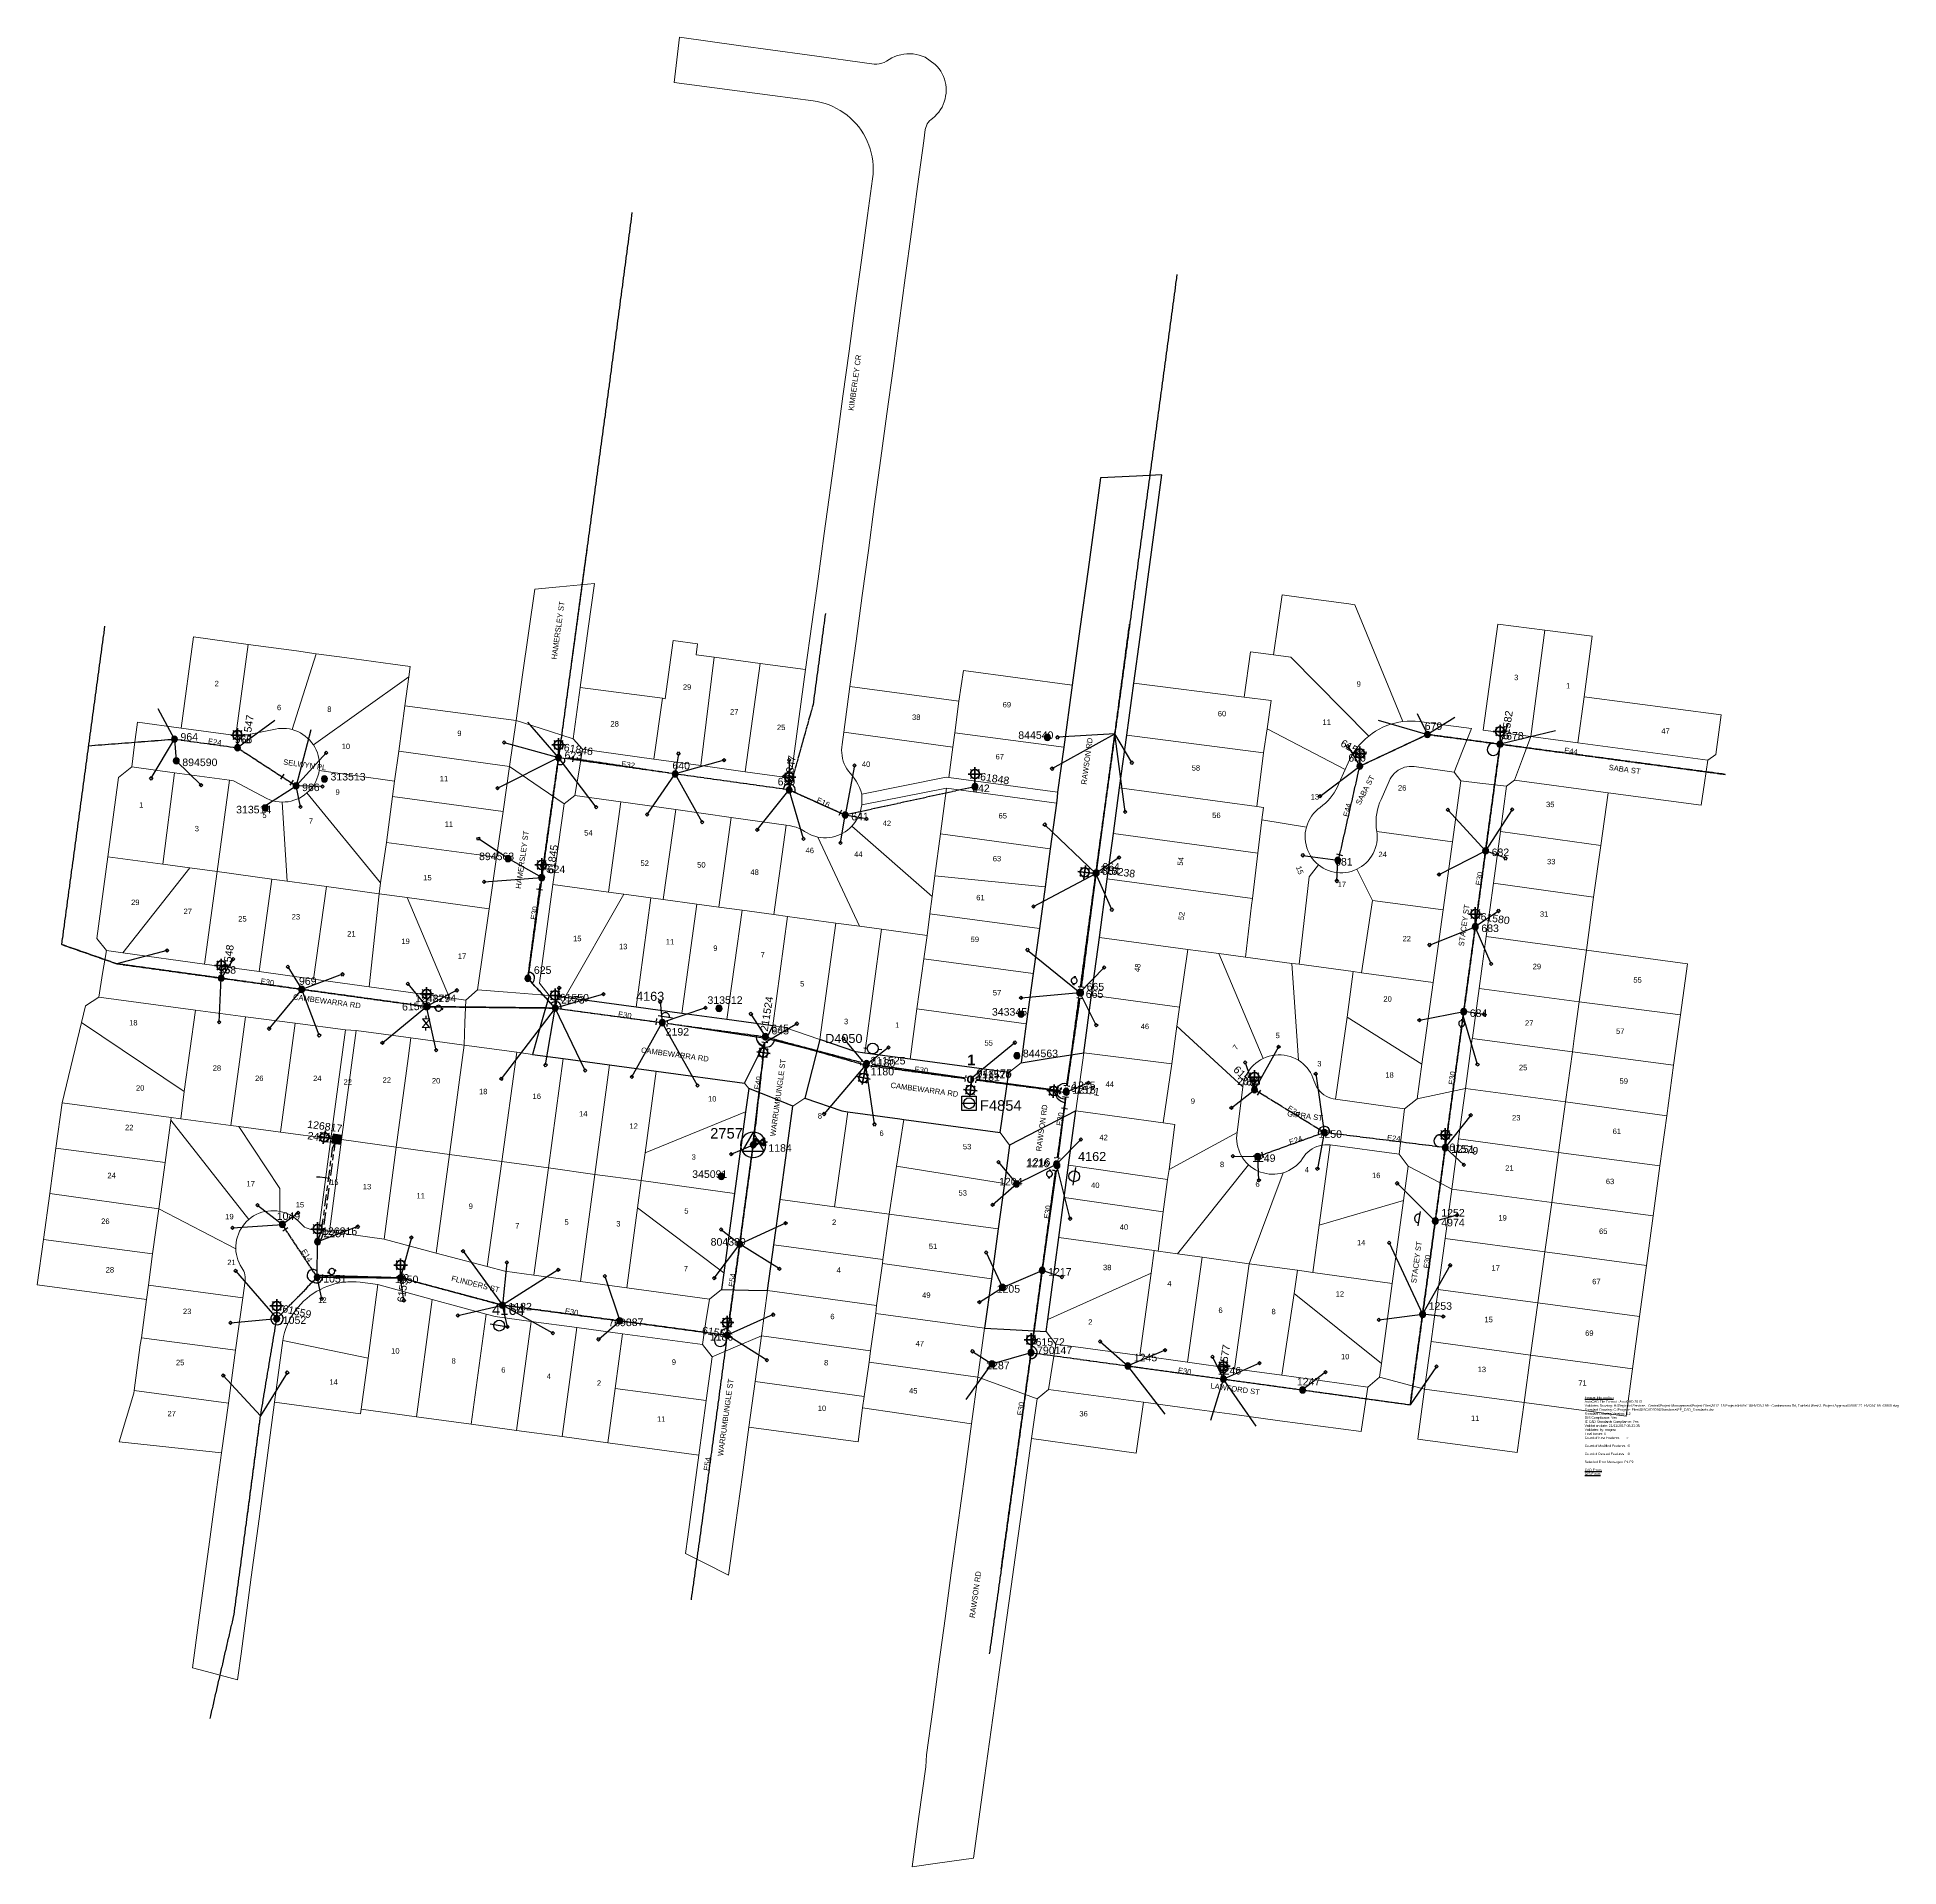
# Model space of a CAD drawing. Header units: metres. Extents: x 308227 to 308844, y 6250515 to 6251122.
import ezdxf
from ezdxf.enums import TextEntityAlignment as Align

# ---------------------------------------------------------------- set-up
doc = ezdxf.new("R2010")
doc.units = ezdxf.units.M
for name, pattern in [('Cable Exist OH', [1, 1, 0]), ('Cable Exist UG', [8.2, 4, -1.2, 1.8, -1.2]), ('DASHED', [0.75, 0.5, -0.25])]:
    doc.linetypes.add(name, pattern=pattern)
doc.layers.get('0').update_dxf_attribs({"color": 6})
for name, color, linetype, lineweight in [('Cadastre Land Parcels_SP_EXT', 9, 'Continuous', 5), ('Cadastre Road Names_SP_HV_LV_SL_EXT', 9, 'Continuous', 5), ('Cadastre Roads_SP_EXT', 9, 'Continuous', 5)]:
    doc.layers.add(name, color=color, linetype=linetype, lineweight=lineweight)
for name, color, linetype in [('Duct_SP_EXT', 7, 'Continuous'), ('Equip_SP_HV_EXT', 7, 'Continuous'), ('Equip_SP_HV_NEW', 2, 'Continuous'), ('Equip_SP_LV_EXT', 7, 'Continuous'), ('Equip_SP_SL_EXT', 7, 'Continuous'), ('Mains_HV_EXT', 7, 'Continuous'), ('Mains_HV_NEW', 2, 'Continuous'), ('Mains_LV_EXT', 7, 'Continuous'), ('Mains_LV_SL_EXT', 7, 'Continuous'), ('Mains_SL_EXT', 7, 'Continuous'), ('OH_Details_SP_MISC', 7, 'Continuous'), ('Services_SP_EXT', 7, 'Continuous'), ('Sub_SP_TR_HV_LV_EXT', 7, 'Continuous'), ('SupportsOH_SP_TR_HV_LV_SL_EXT', 7, 'Continuous'), ('SupportsOH_SP_TR_HV_LV_SL_NEW', 2, 'Continuous'), ('SupportsUG_SP_LV_SL_EXT', 7, 'Continuous'), ('Trench_SP_EXT', 7, 'Continuous')]:
    doc.layers.add(name, color=color, linetype=linetype)
doc.layers.add('Features_HIDE', color=1, linetype='Continuous', plot=False)
doc.layers.add('VALIDATION_LOG', color=1, linetype='DASHED', plot=False)
doc.layers.get('0').freeze()
doc.styles.add('COLUMN_LABEL', font='arial.ttf')
doc.styles.add('HVSW_LABEL', font='arial.ttf')
doc.styles.add('iecARIAL', font='arial.ttf', dxfattribs={"height": 2})
doc.styles.add('iecARIALBOLD', font='arialbd.ttf')
doc.styles.add('POLE_LABEL', font='arial.ttf')
doc.styles.get("Standard").update_dxf_attribs({"font": 'arial.ttf'})

# ---------------------------------------------------------------- blocks, each defined once
blk = doc.blocks.new('SUB_POLE_EXT')
blk.add_wipeout([(0, 4.22), (0.42, 4.2), (0.83, 4.14), (1.21, 4.05), (1.62, 3.9), (1.99, 3.72), (2.35, 3.51), (2.68, 3.26), (2.99, 2.99), (3.28, 2.66), (3.52, 2.34), (3.76, 1.92), (3.9, 1.62), (4.04, 1.23), (4.18, 0.63), (4.22, 0), (4.18, -0.61), (4.06, -1.15), (3.9, -1.62), (3.58, -2.24), (3.22, -2.73), (2.97, -3.01), (2.68, -3.26), (2.36, -3.5), (2, -3.72), (1.64, -3.89), (1.25, -4.03), (0.82, -4.14), (0.42, -4.2), (0, -4.22), (-0.41, -4.2), (-0.8, -4.15), (-1.21, -4.05), (-1.62, -3.9), (-1.99, -3.73), (-2.35, -3.51), (-2.68, -3.26), (-2.96, -3.02), (-3.23, -2.72), (-3.51, -2.35), (-3.71, -2.01), (-3.91, -1.6), (-4.05, -1.21), (-4.16, -0.76), (-4.22, -0.14), (-4.21, 0.39), (-4.14, 0.83), (-4.03, 1.27), (-3.9, 1.63), (-3.71, 2.02), (-3.5, 2.37), (-3.28, 2.67), (-2.99, 2.99), (-2.68, 3.27), (-2.33, 3.52), (-1.98, 3.73), (-1.63, 3.9), (-1.2, 4.05), (-0.78, 4.15), (-0.4, 4.21)])
blk.add_line((2.16, 0.48), (2.16, 0.48, 0))
blk.add_lwpolyline([(-4.22, 0, 1), (4.22, 0, 1)], format="xyb", close=True)
blk.add_lwpolyline([(2.14, 0.52), (0, 4.22), (-3.66, -2.11), (3.66, -2.11)], close=True)
for tag, height, flags, p in [('STREET_CODE', 0.2, 9, (1.5, 0)), ('ASSET_NUM', 3.5, 8, (2, 2)), ('CONSTRUCTED_VOLTAGE', 0.2, 9, (1.5, -0.2)), ('OPERATING_VOLTAGE', 0.2, 9, (1.5, -0.6)), ('OPERATED_BY', 0.2, 9, (1.5, -0.8)), ('ORIENTATION', 0.2, 9, (1.5, -1.2)), ('OWNED_BY', 0.2, 9, (1.5, -1.4)), ('SECONDARY_VOLTAGE', 0.2, 9, (1.5, -1.6)), ('STATE', 0.2, 9, (1.5, -1.8)), ('SUBSTATION_TYPE', 0.2, 9, (1.5, -2)), ('STREETNAME', 0.2, 9, (1.5, -2.8)), ('SUBURB', 0.2, 9, (1.5, -3)), ('Z', 0.2, 1, (1.5, -3.4)), ('NO_PHASES', 0.2, 9, (1.5, -0.4)), ('MAINTAINED_BY', 0.2, 9, (1.5, -1)), ('USAGE', 0.2, 9, (1.5, -2.2)), ('LEGEND', 0.2, 9, (1.5, -2.4)), ('LOCATION', 0.2, 9, (1.5, -2.6)), ('NOTES', 0.2, 9, (1.5, -3.2))]:
    blk.add_attdef(tag, text='', height=height, dxfattribs=dict(flags=flags)).set_placement(p, align=Align.MIDDLE_LEFT)
blk = doc.blocks.new('COLUMN_EXT')
blk.add_hatch(color=256).paths.add_polyline_path([(-1.49, 1.48), (-1.49, -1.49), (1.48, -1.49), (1.48, 1.48)])
blk.add_lwpolyline([(-1.49, -1.49), (1.48, -1.49), (1.48, 1.48), (-1.49, 1.48)], close=True)
for tag, height, style, flags, p in [('STRUCTURE_PLANT_NUMBER', 0.2, 'POLE_LABEL', 9, (1.81, 0.03)), ('ASSET_NUM', 2.5, 'COLUMN_LABEL', 8, (2, 2)), ('STREET_CODE', 0.2, 'COLUMN_LABEL', 9, (1.81, -0.2))]:
    blk.add_attdef(tag, text='', height=height, dxfattribs=dict(style=style, flags=flags)).set_placement(p, align=Align.MIDDLE_LEFT)
at = {"flags": 1}
blk.add_attdef('Z', (1.81, -2.35), '', height=0.2, dxfattribs=at)
at = {"flags": 9}
for tag, p in [('COLUMN_TYPE', (1.81, -0.4)), ('OWNED_BY', (1.81, -0.6)), ('STATE', (1.81, -0.8)), ('USAGE', (1.81, -1)), ('STREETNAME', (1.81, -1.6)), ('SUBURB', (1.81, -1.8)), ('LEGEND', (1.81, -1.2)), ('LOCATION', (1.81, -1.4)), ('NOTES', (1.81, -2))]:
    blk.add_attdef(tag, text='', height=0.2, dxfattribs=at).set_placement(p, align=Align.MIDDLE_LEFT)
blk = doc.blocks.new('LV_OH_LINKS_OPEN_EXT')
for p, q in [((-0.17, 4.97), (-0.17, 5.46)), ((-0.17, 3), (-0.17, 2.5)), ((0.17, 4.97), (0.17, 5.46)), ((0.17, 3), (0.17, 2.5))]:
    blk.add_line(p, q)
blk.add_lwpolyline([(0, 2.99, 1), (0, 4.98, 1)], format="xyb", close=True)
at = {"flags": 9}
for tag, p in [('ACTUAL_STATUS', (0, 0)), ('CONSTRUCTED_VOLTAGE', (0, -0.2)), ('OPERATING_VOLTAGE', (0, -0.6)), ('ORIENTATION', (0, -0.8)), ('OWNED_BY', (0, -1)), ('STATE', (0, -1.2)), ('SWITCH_TYPE', (0, -1.4)), ('NO_PHASES', (0, -0.4)), ('USAGE', (0, -1.6)), ('LEGEND', (0, -1.8)), ('NOTES', (0, -2))]:
    blk.add_attdef(tag, text='', height=0.2, dxfattribs=at).set_placement(p, align=Align.MIDDLE_LEFT)
at = {"flags": 1}
blk.add_attdef('Z', (0, 0), '', height=0.2, dxfattribs=at)
blk = doc.blocks.new('*U137')
for p, q in [((-0.01, 2.74), (-0.04, 2.24)), ((0.09, 4.7), (0.12, 5.2)), ((0.32, 2.72), (0.29, 2.22)), ((0.43, 4.68), (0.45, 5.18))]:
    blk.add_line(p, q)
blk.add_lwpolyline([(0.15, 2.72, 1), (0.26, 4.7, 1)], format="xyb", close=True)
at = {"flags": 9}
for tag, p in [('ACTUAL_STATUS', (0, 0)), ('CONSTRUCTED_VOLTAGE', (0, -0.2)), ('OPERATING_VOLTAGE', (0, -0.6)), ('ORIENTATION', (0, -0.8)), ('OWNED_BY', (0, -1)), ('STATE', (0, -1.2)), ('SWITCH_TYPE', (0, -1.4)), ('NO_PHASES', (0, -0.4)), ('USAGE', (0, -1.6)), ('LEGEND', (0, -1.8)), ('NOTES', (0, -2))]:
    blk.add_attdef(tag, text='', height=0.2, dxfattribs=at).set_placement(p, align=Align.MIDDLE_LEFT)
at = {"flags": 1}
blk.add_attdef('Z', (0, 0), '', height=0.2, dxfattribs=at)
blk = doc.blocks.new('LV_OH_LINKS_DISTFUSE_EXT')
for p, q in [((0, 0), (0.96, 0)), ((3.84, 0), (4.8, 0))]:
    blk.add_line(p, q)
blk.add_lwpolyline([(3.84, -1.2), (3.84, 1.2), (0.96, -1.2), (0.96, 1.2)], close=True)
at = {"flags": 9}
for tag, p in [('ACTUAL_STATUS', (0, 0)), ('CONSTRUCTED_VOLTAGE', (0, -0.2)), ('OPERATING_VOLTAGE', (0, -0.6)), ('ORIENTATION', (0, -0.8)), ('OWNED_BY', (0, -1)), ('STATE', (0, -1.2)), ('SWITCH_TYPE', (0, -1.4)), ('NO_PHASES', (0, -0.4)), ('USAGE', (0, -1.6)), ('NOTES', (0, -1.8))]:
    blk.add_attdef(tag, text='', height=0.2, dxfattribs=at).set_placement(p, align=Align.MIDDLE_LEFT)
at = {"flags": 1}
blk.add_attdef('Z', (0, 0), '', height=0.2, dxfattribs=at)
blk = doc.blocks.new('SL_LANTERN_EXT')
at = {"lineweight": 40}
for p, q in [((0, 1.97), (0, 6.47)), ((-2.25, 4.22), (2.25, 4.22)), ((-1.46, 5.68), (-1.06, 5.28)), ((-1.46, 2.76), (-1.06, 3.16)), ((0, 0), (0, 2.72)), ((1.46, 5.68), (1.06, 5.28)), ((1.46, 2.76), (1.06, 3.16))]:
    blk.add_line(p, q, dxfattribs=at)
blk.add_circle((0, 4.22), 1.5, dxfattribs=at)
at = {"style": 'iecARIAL', "flags": 8}
blk.add_attdef('ASSET_NUM', (1.5, 1.5), '', height=2.5, dxfattribs=at)
for tag, p, height, flags in [('OPERATING_VOLTAGE', (0.98, -1.65), 0.2, 9), ('ORIENTATION', (0.98, -1.85), 0.2, 9), ('OWNED_BY', (0.98, -2.05), 0.2, 9), ('STATE', (0.98, -2.25), 0.2, 9), ('CONSTRUCTED_VOLTAGE', (0.98, -0.65), 0.2, 9), ('CONTROL_TYPE', (0.98, -0.85), 0.2, 9), ('LANTERN_PURPOSE', (0.98, -1.05), 0.2, 9), ('LANTERN_TYPE', (0.98, -1.25), 0.2, 9), ('NO_PHASES', (0.98, -1.45), 0.2, 9), ('USAGE', (0.98, -2.45), 0.2, 9), ('CEXIST', (0.98, -2.65), 0.2, 9), ('CNEW', (0.98, -2.85), 0.2, 9), ('CNUMBER', (0.98, -3.05), 0.2, 9), ('CREMOVE', (0.98, -3.25), 0.2, 9), ('CREPLACE', (0.98, -3.45), 0.2, 9), ('LKINGHEIGHT', (0.98, -3.65), 0.2, 9), ('LBRACKET', (0.98, -3.85), 0.2, 9), ('LBRACKETVOCAB', (0.98, -4.05), 0.2, 9), ('LCATEGORY', (0.98, -4.25), 0.2, 9), ('LCHARGE1', (0.98, -4.45), 0.2, 9), ('LCHARGE1PERCENT', (0.98, -4.65), 0.2, 9), ('LCHARGE2', (0.98, -4.85), 0.2, 9), ('LCHARGE2PERCENT', (0.98, -5.05), 0.2, 9), ('LCHARGE3', (0.98, -5.25), 0.2, 9), ('LCHARGE3PERCENT', (0.98, -5.45), 0.2, 9), ('LEXIST', (0.98, -5.65), 0.2, 9), ('LLAMP', (0.98, -5.85), 0.2, 9), ('LLAMPVOCAB', (0.98, -6.05), 0.2, 9), ('LMAST', (0.98, -6.25), 0.2, 9), ('LNUMBER', (2.18, -3.25), 2.5, 8), ('STREETNAME', (0.98, -9.25), 0.2, 9), ('SUBURB', (0.98, -9.45), 0.2, 1), ('LMASTVOCAB', (0.98, -6.45), 0.2, 9), ('LNEW', (0.98, -6.65), 0.2, 9), ('LANTNUMBER', (0.98, -6.85), 0.2, 9), ('LOUTREACH', (0.98, -7.25), 0.2, 9), ('LOUTREACHVOCAB', (0.98, -7.45), 0.2, 9), ('LRATECODE', (0.98, -7.65), 0.2, 9), ('LREMOVE', (0.98, -7.85), 0.2, 9), ('LREPLACE', (0.98, -8.05), 0.2, 9), ('LTYPE', (0.98, -8.25), 0.2, 9), ('LTYPEVOCAB', (0.98, -8.45), 0.2, 9), ('LEGEND', (0.98, -8.65), 0.2, 9), ('LOCATION', (0.98, -8.85), 0.2, 9), ('NOTES', (0.98, -9.05), 0.2, 9)]:
    blk.add_attdef(tag, p, '', height=height, dxfattribs=dict(flags=flags))
blk = doc.blocks.new('*U132')
at = {"lineweight": 40}
for p, q in [((0, 0), (-0.54, -2.75)), ((1.38, -4.65), (-3.03, -3.78)), ((-2.54, -5.36), (-2.07, -5.05)), ((-1.98, -2.5), (-1.66, -2.97)), ((-0.39, -2.01), (-1.26, -6.42)), ((0.33, -5.93), (0.01, -5.46)), ((0.89, -3.06), (0.42, -3.38))]:
    blk.add_line(p, q, dxfattribs=at)
blk.add_circle((-0.83, -4.21), 1.5, dxfattribs=at)
at = {"style": 'iecARIAL', "flags": 8}
blk.add_attdef('ASSET_NUM', (1.5, 1.5), '', height=2.5, dxfattribs=at)
for tag, p, height, flags in [('OPERATING_VOLTAGE', (0.98, -1.65), 0.2, 9), ('ORIENTATION', (0.98, -1.85), 0.2, 9), ('OWNED_BY', (0.98, -2.05), 0.2, 9), ('STATE', (0.98, -2.25), 0.2, 9), ('CONSTRUCTED_VOLTAGE', (0.98, -0.65), 0.2, 9), ('CONTROL_TYPE', (0.98, -0.85), 0.2, 9), ('LANTERN_PURPOSE', (0.98, -1.05), 0.2, 9), ('LANTERN_TYPE', (0.98, -1.25), 0.2, 9), ('NO_PHASES', (0.98, -1.45), 0.2, 9), ('USAGE', (0.98, -2.45), 0.2, 9), ('CEXIST', (0.98, -2.65), 0.2, 9), ('CNEW', (0.98, -2.85), 0.2, 9), ('CNUMBER', (0.98, -3.05), 0.2, 9), ('CREMOVE', (0.98, -3.25), 0.2, 9), ('CREPLACE', (0.98, -3.45), 0.2, 9), ('LKINGHEIGHT', (0.98, -3.65), 0.2, 9), ('LBRACKET', (0.98, -3.85), 0.2, 9), ('LBRACKETVOCAB', (0.98, -4.05), 0.2, 9), ('LCATEGORY', (0.98, -4.25), 0.2, 9), ('LCHARGE1', (0.98, -4.45), 0.2, 9), ('LCHARGE1PERCENT', (0.98, -4.65), 0.2, 9), ('LCHARGE2', (0.98, -4.85), 0.2, 9), ('LCHARGE2PERCENT', (0.98, -5.05), 0.2, 9), ('LCHARGE3', (0.98, -5.25), 0.2, 9), ('LCHARGE3PERCENT', (0.98, -5.45), 0.2, 9), ('LEXIST', (0.98, -5.65), 0.2, 9), ('LLAMP', (0.98, -5.85), 0.2, 9), ('LLAMPVOCAB', (0.98, -6.05), 0.2, 9), ('LMAST', (0.98, -6.25), 0.2, 9), ('LNUMBER', (2.18, -3.25), 2.5, 8), ('STREETNAME', (0.98, -9.25), 0.2, 9), ('SUBURB', (0.98, -9.45), 0.2, 1), ('LMASTVOCAB', (0.98, -6.45), 0.2, 9), ('LNEW', (0.98, -6.65), 0.2, 9), ('LANTNUMBER', (0.98, -6.85), 0.2, 9), ('LOUTREACH', (0.98, -7.25), 0.2, 9), ('LOUTREACHVOCAB', (0.98, -7.45), 0.2, 9), ('LRATECODE', (0.98, -7.65), 0.2, 9), ('LREMOVE', (0.98, -7.85), 0.2, 9), ('LREPLACE', (0.98, -8.05), 0.2, 9), ('LTYPE', (0.98, -8.25), 0.2, 9), ('LTYPEVOCAB', (0.98, -8.45), 0.2, 9), ('LEGEND', (0.98, -8.65), 0.2, 9), ('LOCATION', (0.98, -8.85), 0.2, 9), ('NOTES', (0.98, -9.05), 0.2, 9)]:
    blk.add_attdef(tag, p, '', height=height, dxfattribs=dict(flags=flags))
blk = doc.blocks.new('*U135')
at = {"lineweight": 40}
for p, q in [((0, 0), (-0.48, -3.84)), ((1.57, -5.6), (-2.89, -5.05)), ((-1.93, -3.7), (-1.58, -4.14)), ((-0.38, -3.09), (-0.94, -7.56)), ((0.97, -4.06), (0.52, -4.4)), ((-2.29, -6.59), (-1.84, -6.25)), ((0.61, -6.95), (0.26, -6.51))]:
    blk.add_line(p, q, dxfattribs=at)
blk.add_circle((-0.66, -5.32), 1.5, dxfattribs=at)
at = {"style": 'iecARIAL', "flags": 8}
blk.add_attdef('ASSET_NUM', (1.5, 1.5), '', height=2.5, dxfattribs=at)
for tag, p, height, flags in [('OPERATING_VOLTAGE', (0.98, -1.65), 0.2, 9), ('ORIENTATION', (0.98, -1.85), 0.2, 9), ('OWNED_BY', (0.98, -2.05), 0.2, 9), ('STATE', (0.98, -2.25), 0.2, 9), ('CONSTRUCTED_VOLTAGE', (0.98, -0.65), 0.2, 9), ('CONTROL_TYPE', (0.98, -0.85), 0.2, 9), ('LANTERN_PURPOSE', (0.98, -1.05), 0.2, 9), ('LANTERN_TYPE', (0.98, -1.25), 0.2, 9), ('NO_PHASES', (0.98, -1.45), 0.2, 9), ('USAGE', (0.98, -2.45), 0.2, 9), ('CEXIST', (0.98, -2.65), 0.2, 9), ('CNEW', (0.98, -2.85), 0.2, 9), ('CNUMBER', (0.98, -3.05), 0.2, 9), ('CREMOVE', (0.98, -3.25), 0.2, 9), ('CREPLACE', (0.98, -3.45), 0.2, 9), ('LKINGHEIGHT', (0.98, -3.65), 0.2, 9), ('LBRACKET', (0.98, -3.85), 0.2, 9), ('LBRACKETVOCAB', (0.98, -4.05), 0.2, 9), ('LCATEGORY', (0.98, -4.25), 0.2, 9), ('LCHARGE1', (0.98, -4.45), 0.2, 9), ('LCHARGE1PERCENT', (0.98, -4.65), 0.2, 9), ('LCHARGE2', (0.98, -4.85), 0.2, 9), ('LCHARGE2PERCENT', (0.98, -5.05), 0.2, 9), ('LCHARGE3', (0.98, -5.25), 0.2, 9), ('LCHARGE3PERCENT', (0.98, -5.45), 0.2, 9), ('LEXIST', (0.98, -5.65), 0.2, 9), ('LLAMP', (0.98, -5.85), 0.2, 9), ('LLAMPVOCAB', (0.98, -6.05), 0.2, 9), ('LMAST', (0.98, -6.25), 0.2, 9), ('LNUMBER', (2.18, -3.25), 2.5, 8), ('STREETNAME', (0.98, -9.25), 0.2, 9), ('SUBURB', (0.98, -9.45), 0.2, 1), ('LMASTVOCAB', (0.98, -6.45), 0.2, 9), ('LNEW', (0.98, -6.65), 0.2, 9), ('LANTNUMBER', (0.98, -6.85), 0.2, 9), ('LOUTREACH', (0.98, -7.25), 0.2, 9), ('LOUTREACHVOCAB', (0.98, -7.45), 0.2, 9), ('LRATECODE', (0.98, -7.65), 0.2, 9), ('LREMOVE', (0.98, -7.85), 0.2, 9), ('LREPLACE', (0.98, -8.05), 0.2, 9), ('LTYPE', (0.98, -8.25), 0.2, 9), ('LTYPEVOCAB', (0.98, -8.45), 0.2, 9), ('LEGEND', (0.98, -8.65), 0.2, 9), ('LOCATION', (0.98, -8.85), 0.2, 9), ('NOTES', (0.98, -9.05), 0.2, 9)]:
    blk.add_attdef(tag, p, '', height=height, dxfattribs=dict(flags=flags))
blk = doc.blocks.new('*U134')
at = {"lineweight": 40}
for p, q in [((-1.93, 0.16), (-6.41, 0.52)), ((-5.5, 1.91), (-5.14, 1.48)), ((-4.35, -1.9), (-3.99, 2.58)), ((-2.6, 1.67), (-3.02, 1.31)), ((0, 0), (-2.68, 0.22)), ((-5.74, -1), (-5.31, -0.63)), ((-2.83, -1.23), (-3.2, -0.8))]:
    blk.add_line(p, q, dxfattribs=at)
blk.add_circle((-4.17, 0.34), 1.5, dxfattribs=at)
at = {"style": 'iecARIAL', "flags": 8}
blk.add_attdef('ASSET_NUM', (1.5, 1.5), '', height=2.5, dxfattribs=at)
for tag, p, height, flags in [('OPERATING_VOLTAGE', (0.98, -1.65), 0.2, 9), ('ORIENTATION', (0.98, -1.85), 0.2, 9), ('OWNED_BY', (0.98, -2.05), 0.2, 9), ('STATE', (0.98, -2.25), 0.2, 9), ('CONSTRUCTED_VOLTAGE', (0.98, -0.65), 0.2, 9), ('CONTROL_TYPE', (0.98, -0.85), 0.2, 9), ('LANTERN_PURPOSE', (0.98, -1.05), 0.2, 9), ('LANTERN_TYPE', (0.98, -1.25), 0.2, 9), ('NO_PHASES', (0.98, -1.45), 0.2, 9), ('USAGE', (0.98, -2.45), 0.2, 9), ('CEXIST', (0.98, -2.65), 0.2, 9), ('CNEW', (0.98, -2.85), 0.2, 9), ('CNUMBER', (0.98, -3.05), 0.2, 9), ('CREMOVE', (0.98, -3.25), 0.2, 9), ('CREPLACE', (0.98, -3.45), 0.2, 9), ('LKINGHEIGHT', (0.98, -3.65), 0.2, 9), ('LBRACKET', (0.98, -3.85), 0.2, 9), ('LBRACKETVOCAB', (0.98, -4.05), 0.2, 9), ('LCATEGORY', (0.98, -4.25), 0.2, 9), ('LCHARGE1', (0.98, -4.45), 0.2, 9), ('LCHARGE1PERCENT', (0.98, -4.65), 0.2, 9), ('LCHARGE2', (0.98, -4.85), 0.2, 9), ('LCHARGE2PERCENT', (0.98, -5.05), 0.2, 9), ('LCHARGE3', (0.98, -5.25), 0.2, 9), ('LCHARGE3PERCENT', (0.98, -5.45), 0.2, 9), ('LEXIST', (0.98, -5.65), 0.2, 9), ('LLAMP', (0.98, -5.85), 0.2, 9), ('LLAMPVOCAB', (0.98, -6.05), 0.2, 9), ('LMAST', (0.98, -6.25), 0.2, 9), ('LNUMBER', (2.18, -3.25), 2.5, 8), ('STREETNAME', (0.98, -9.25), 0.2, 9), ('SUBURB', (0.98, -9.45), 0.2, 1), ('LMASTVOCAB', (0.98, -6.45), 0.2, 9), ('LNEW', (0.98, -6.65), 0.2, 9), ('LANTNUMBER', (0.98, -6.85), 0.2, 9), ('LOUTREACH', (0.98, -7.25), 0.2, 9), ('LOUTREACHVOCAB', (0.98, -7.45), 0.2, 9), ('LRATECODE', (0.98, -7.65), 0.2, 9), ('LREMOVE', (0.98, -7.85), 0.2, 9), ('LREPLACE', (0.98, -8.05), 0.2, 9), ('LTYPE', (0.98, -8.25), 0.2, 9), ('LTYPEVOCAB', (0.98, -8.45), 0.2, 9), ('LEGEND', (0.98, -8.65), 0.2, 9), ('LOCATION', (0.98, -8.85), 0.2, 9), ('NOTES', (0.98, -9.05), 0.2, 9)]:
    blk.add_attdef(tag, p, '', height=height, dxfattribs=dict(flags=flags))
blk = doc.blocks.new('*U131')
at = {"lineweight": 40}
for p, q in [((0, 0), (-0.22, -2.19)), ((1.86, -3.91), (-2.62, -3.45)), ((-1.98, -4.98), (-1.54, -4.63)), ((-1.68, -2.08), (-1.32, -2.52)), ((-0.15, -1.44), (-0.61, -5.92)), ((0.93, -5.28), (0.57, -4.85)), ((1.22, -2.38), (0.79, -2.74))]:
    blk.add_line(p, q, dxfattribs=at)
blk.add_circle((-0.38, -3.68), 1.5, dxfattribs=at)
at = {"style": 'iecARIAL', "flags": 8}
blk.add_attdef('ASSET_NUM', (1.5, 1.5), '', height=2.5, dxfattribs=at)
for tag, p, height, flags in [('OPERATING_VOLTAGE', (0.98, -1.65), 0.2, 9), ('ORIENTATION', (0.98, -1.85), 0.2, 9), ('OWNED_BY', (0.98, -2.05), 0.2, 9), ('STATE', (0.98, -2.25), 0.2, 9), ('CONSTRUCTED_VOLTAGE', (0.98, -0.65), 0.2, 9), ('CONTROL_TYPE', (0.98, -0.85), 0.2, 9), ('LANTERN_PURPOSE', (0.98, -1.05), 0.2, 9), ('LANTERN_TYPE', (0.98, -1.25), 0.2, 9), ('NO_PHASES', (0.98, -1.45), 0.2, 9), ('USAGE', (0.98, -2.45), 0.2, 9), ('CEXIST', (0.98, -2.65), 0.2, 9), ('CNEW', (0.98, -2.85), 0.2, 9), ('CNUMBER', (0.98, -3.05), 0.2, 9), ('CREMOVE', (0.98, -3.25), 0.2, 9), ('CREPLACE', (0.98, -3.45), 0.2, 9), ('LKINGHEIGHT', (0.98, -3.65), 0.2, 9), ('LBRACKET', (0.98, -3.85), 0.2, 9), ('LBRACKETVOCAB', (0.98, -4.05), 0.2, 9), ('LCATEGORY', (0.98, -4.25), 0.2, 9), ('LCHARGE1', (0.98, -4.45), 0.2, 9), ('LCHARGE1PERCENT', (0.98, -4.65), 0.2, 9), ('LCHARGE2', (0.98, -4.85), 0.2, 9), ('LCHARGE2PERCENT', (0.98, -5.05), 0.2, 9), ('LCHARGE3', (0.98, -5.25), 0.2, 9), ('LCHARGE3PERCENT', (0.98, -5.45), 0.2, 9), ('LEXIST', (0.98, -5.65), 0.2, 9), ('LLAMP', (0.98, -5.85), 0.2, 9), ('LLAMPVOCAB', (0.98, -6.05), 0.2, 9), ('LMAST', (0.98, -6.25), 0.2, 9), ('LNUMBER', (2.18, -3.25), 2.5, 8), ('STREETNAME', (0.98, -9.25), 0.2, 9), ('SUBURB', (0.98, -9.45), 0.2, 1), ('LMASTVOCAB', (0.98, -6.45), 0.2, 9), ('LNEW', (0.98, -6.65), 0.2, 9), ('LANTNUMBER', (0.98, -6.85), 0.2, 9), ('LOUTREACH', (0.98, -7.25), 0.2, 9), ('LOUTREACHVOCAB', (0.98, -7.45), 0.2, 9), ('LRATECODE', (0.98, -7.65), 0.2, 9), ('LREMOVE', (0.98, -7.85), 0.2, 9), ('LREPLACE', (0.98, -8.05), 0.2, 9), ('LTYPE', (0.98, -8.25), 0.2, 9), ('LTYPEVOCAB', (0.98, -8.45), 0.2, 9), ('LEGEND', (0.98, -8.65), 0.2, 9), ('LOCATION', (0.98, -8.85), 0.2, 9), ('NOTES', (0.98, -9.05), 0.2, 9)]:
    blk.add_attdef(tag, p, '', height=height, dxfattribs=dict(flags=flags))
blk = doc.blocks.new('*U133')
at = {"lineweight": 40}
for p, q in [((-1.48, 0.16), (-5.96, 0.65)), ((-5.01, 2.02), (-4.66, 1.58)), ((-3.96, -1.83), (-3.47, 2.64)), ((-2.11, 1.7), (-2.55, 1.35)), ((0, 0), (-2.23, 0.24)), ((-5.33, -0.88), (-4.89, -0.53)), ((-2.43, -1.2), (-2.78, -0.76))]:
    blk.add_line(p, q, dxfattribs=at)
blk.add_circle((-3.72, 0.41), 1.5, dxfattribs=at)
at = {"style": 'iecARIAL', "flags": 8}
blk.add_attdef('ASSET_NUM', (1.5, 1.5), '', height=2.5, dxfattribs=at)
for tag, p, height, flags in [('OPERATING_VOLTAGE', (0.98, -1.65), 0.2, 9), ('ORIENTATION', (0.98, -1.85), 0.2, 9), ('OWNED_BY', (0.98, -2.05), 0.2, 9), ('STATE', (0.98, -2.25), 0.2, 9), ('CONSTRUCTED_VOLTAGE', (0.98, -0.65), 0.2, 9), ('CONTROL_TYPE', (0.98, -0.85), 0.2, 9), ('LANTERN_PURPOSE', (0.98, -1.05), 0.2, 9), ('LANTERN_TYPE', (0.98, -1.25), 0.2, 9), ('NO_PHASES', (0.98, -1.45), 0.2, 9), ('USAGE', (0.98, -2.45), 0.2, 9), ('CEXIST', (0.98, -2.65), 0.2, 9), ('CNEW', (0.98, -2.85), 0.2, 9), ('CNUMBER', (0.98, -3.05), 0.2, 9), ('CREMOVE', (0.98, -3.25), 0.2, 9), ('CREPLACE', (0.98, -3.45), 0.2, 9), ('LKINGHEIGHT', (0.98, -3.65), 0.2, 9), ('LBRACKET', (0.98, -3.85), 0.2, 9), ('LBRACKETVOCAB', (0.98, -4.05), 0.2, 9), ('LCATEGORY', (0.98, -4.25), 0.2, 9), ('LCHARGE1', (0.98, -4.45), 0.2, 9), ('LCHARGE1PERCENT', (0.98, -4.65), 0.2, 9), ('LCHARGE2', (0.98, -4.85), 0.2, 9), ('LCHARGE2PERCENT', (0.98, -5.05), 0.2, 9), ('LCHARGE3', (0.98, -5.25), 0.2, 9), ('LCHARGE3PERCENT', (0.98, -5.45), 0.2, 9), ('LEXIST', (0.98, -5.65), 0.2, 9), ('LLAMP', (0.98, -5.85), 0.2, 9), ('LLAMPVOCAB', (0.98, -6.05), 0.2, 9), ('LMAST', (0.98, -6.25), 0.2, 9), ('LNUMBER', (2.18, -3.25), 2.5, 8), ('STREETNAME', (0.98, -9.25), 0.2, 9), ('SUBURB', (0.98, -9.45), 0.2, 1), ('LMASTVOCAB', (0.98, -6.45), 0.2, 9), ('LNEW', (0.98, -6.65), 0.2, 9), ('LANTNUMBER', (0.98, -6.85), 0.2, 9), ('LOUTREACH', (0.98, -7.25), 0.2, 9), ('LOUTREACHVOCAB', (0.98, -7.45), 0.2, 9), ('LRATECODE', (0.98, -7.65), 0.2, 9), ('LREMOVE', (0.98, -7.85), 0.2, 9), ('LREPLACE', (0.98, -8.05), 0.2, 9), ('LTYPE', (0.98, -8.25), 0.2, 9), ('LTYPEVOCAB', (0.98, -8.45), 0.2, 9), ('LEGEND', (0.98, -8.65), 0.2, 9), ('LOCATION', (0.98, -8.85), 0.2, 9), ('NOTES', (0.98, -9.05), 0.2, 9)]:
    blk.add_attdef(tag, p, '', height=height, dxfattribs=dict(flags=flags))
blk = doc.blocks.new('CCP_EXT')
blk.add_wipeout([(0, 0.57), (0.57, 0), (0, -0.57), (-0.57, 0)])
blk.add_lwpolyline([(-0.57, 0), (0, 0.57), (0.57, 0), (0, -0.57), (-0.57, 0)])
at = {"flags": 1}
blk.add_attdef('Z', (0, 0), '', height=0.2, dxfattribs=at)
at = {"flags": 9}
for tag, p in [('CCP_TYPE', (0, 0)), ('CONSTRUCTED_VOLTAGE', (0, -0.2)), ('OPERATING_VOLTAGE', (0, -0.6)), ('ORIENTATION', (0, -0.8)), ('OWNED_BY', (0, -1)), ('STATE', (0, -1.8)), ('NO_PHASES', (0, -0.4)), ('USAGE', (0, -1.2)), ('LEGEND', (0, -1.4)), ('LIFE_SUPPORT', (0, -1.6)), ('NOTES', (0, -2))]:
    blk.add_attdef(tag, text='', height=0.2, dxfattribs=at).set_placement(p, align=Align.MIDDLE_LEFT)
blk = doc.blocks.new('POLE_EXT')
blk.add_hatch(color=256).paths.add_polyline_path([(-1, 0, 1), (1, 0, 1)])
blk.add_lwpolyline([(-1, 0, 1), (1, 0, 1)], format="xyb", close=True)
for tag, height, flags, p in [('pNumber', 2.5, 8, (-17.84, 2.07)), ('OWNED_BY', 0.2, 9, (1.35, -0.4)), ('SPECIAL_USE', 0.2, 9, (1.35, -0.8)), ('STATE', 0.2, 9, (1.35, -1)), ('cLV', 0.2, 9, (1.35, -1.4)), ('hDepth', 0.2, 9, (1.35, -1.6)), ('hDia', 0.2, 9, (1.35, -1.8)), ('cHV', 0.2, 9, (1.35, -2)), ('cLinedev', 0.2, 9, (1.35, -3.4)), ('pExisting', 0.2, 9, (1.35, -3.8)), ('pFooting', 0.2, 9, (1.35, -4.4)), ('pNew', 0.2, 9, (1.35, -4.6)), ('pRelocate', 0.2, 9, (1.35, -5)), ('pRemove', 0.2, 9, (1.35, -5.2)), ('pReplace', 0.2, 9, (1.35, -5.4)), ('pStay', 0.2, 9, (1.35, -5.6)), ('pType', 0.2, 9, (1.35, -5.8)), ('cspan', 0.2, 9, (1.35, -6)), ('STREETNAME', 0.2, 9, (1.35, -6.2)), ('PARENT', 0.2, 9, (1.35, -0.6)), ('USAGE', 0.2, 9, (1.35, -1.2)), ('LBRACKET', 0.2, 9, (1.35, -2.2)), ('LExisting', 0.2, 9, (1.35, -2.4)), ('LANTNUMBER', 0.2, 9, (1.35, -2.6)), ('LOther', 0.2, 9, (1.35, -2.8)), ('LRemove', 0.2, 9, (1.35, -3)), ('LEGEND', 0.2, 9, (1.35, -3.2)), ('LOCATION', 0.2, 9, (1.35, -3.6)), ('PFNUMBER', 0.2, 9, (1.35, -4)), ('NEWPFNUMBER', 0.2, 9, (1.35, -4.2)), ('SUBURB', 0.2, 9, (1.35, -6.4)), ('OPERATED_BY', 0.2, 9, (1.36, -7.01)), ('NOTES', 0.2, 9, (1.35, -6.6)), ('MAINTAINED_BY', 0.2, 9, (1.36, -6.81))]:
    blk.add_attdef(tag, text='', height=height, dxfattribs=dict(flags=flags)).set_placement(p, align=Align.MIDDLE_LEFT)
at = {"style": 'POLE_LABEL'}
for tag, height, flags, p in [('STRUCTURE_PLANT_NUMBER', 0.2, 9, (1.35, 0.03)), ('ASSET_NUM', 2.5, 8, (2, 2)), ('STREET_CODE', 0.2, 9, (1.35, -0.2))]:
    blk.add_attdef(tag, text='', height=height, dxfattribs=dict(at, flags=flags)).set_placement(p, align=Align.MIDDLE_LEFT)
at = {"flags": 1}
blk.add_attdef('Z', (1.35, -7.33), '', height=0.2, dxfattribs=at)
blk = doc.blocks.new('*U159')
blk.add_line((3.11, 2.01), (-1.69, 2.01))
blk.add_lwpolyline([(2.15, 2.01, 0.414214), (0.71, 3.45, 0.414214), (-0.73, 2.01)], format="xyb")
for tag, height, flags, p in [('STREET_CODE', 0.2, 9, (1.5, 0)), ('ASSET_NUM', 2.5, 8, (2, 2)), ('ACTUAL_STATUS', 0.2, 9, (1.5, -0.2)), ('CONSTRUCTED_VOLTAGE', 0.2, 9, (1.5, -0.4)), ('OPERATING_VOLTAGE', 0.2, 9, (1.5, -0.8)), ('ORIENTATION', 0.2, 9, (1.5, -1)), ('OWNED_BY', 0.2, 9, (1.5, -1.2)), ('OPERATED_BY', 0.2, 9, (1.5, -1.4)), ('STATE', 0.2, 9, (1.5, -1.8)), ('SWITCH_TYPE', 0.2, 9, (1.5, -2)), ('STREETNAME', 0.2, 9, (1.5, -2.8)), ('SUBURB', 0.2, 9, (1.5, -3)), ('Z', 0.2, 1, (1.5, -3.6)), ('NO_PHASES', 0.2, 9, (1.5, -0.6)), ('MAINTAINED_BY', 0.2, 9, (1.5, -1.6)), ('USAGE', 0.2, 9, (1.5, -2.2)), ('LEGEND', 0.2, 9, (1.5, -2.4)), ('LOCATION', 0.2, 9, (1.5, -2.6)), ('NOTES', 0.2, 9, (1.5, -3.2)), ('LABEL_ALIGNMENT', 0.2, 9, (1.5, -3.4))]:
    blk.add_attdef(tag, text='', height=height, dxfattribs=dict(flags=flags)).set_placement(p, align=Align.MIDDLE_LEFT)
blk = doc.blocks.new('*U148')
blk.add_line((0.11, 6.41), (6.11, 6.41))
blk.add_circle((3.11, 6.41), 1.8)
at = {"flags": 1}
blk.add_attdef('Z', (0, 0), '', height=0.2, dxfattribs=at)
at = {"style": 'HVSW_LABEL'}
for tag, height, flags, p in [('ASSET_NUM', 3.5, 8, (2, 2)), ('STREET_CODE', 0.2, 9, (0, -0.2))]:
    blk.add_attdef(tag, text='', height=height, dxfattribs=dict(at, flags=flags)).set_placement(p, align=Align.MIDDLE_LEFT)
at = {"flags": 9}
for tag, p in [('ACTUAL_STATUS', (0, -0.4)), ('CONSTRUCTED_VOLTAGE', (0, -0.6)), ('OPERATING_VOLTAGE', (0, -1)), ('ORIENTATION', (0, -1.2)), ('OWNED_BY', (0, -1.4)), ('STATE', (0, -1.6)), ('SWITCH_TYPE', (0, -1.8)), ('STREETNAME', (0, -2.6)), ('SUBURB', (0, -2.8)), ('NO_PHASES', (0, -0.8)), ('USAGE', (0, -2)), ('LEGEND', (0, -2.2)), ('LOCATION', (0, -2.4)), ('NOTES', (0, -3))]:
    blk.add_attdef(tag, text='', height=0.2, dxfattribs=at).set_placement(p, align=Align.MIDDLE_LEFT)
blk = doc.blocks.new('HV_ABS_CLOSED_EXT')
blk.add_line((-3, 6.87), (3, 6.87))
blk.add_circle((0, 6.87), 1.8)
at = {"flags": 1}
blk.add_attdef('Z', (0, 0), '', height=0.2, dxfattribs=at)
at = {"style": 'HVSW_LABEL'}
for tag, height, flags, p in [('ASSET_NUM', 3.5, 8, (2, 2)), ('STREET_CODE', 0.2, 9, (0, -0.2))]:
    blk.add_attdef(tag, text='', height=height, dxfattribs=dict(at, flags=flags)).set_placement(p, align=Align.MIDDLE_LEFT)
at = {"flags": 9}
for tag, p in [('ACTUAL_STATUS', (0, -0.4)), ('CONSTRUCTED_VOLTAGE', (0, -0.6)), ('OPERATING_VOLTAGE', (0, -1)), ('ORIENTATION', (0, -1.2)), ('OWNED_BY', (0, -1.4)), ('STATE', (0, -1.6)), ('SWITCH_TYPE', (0, -1.8)), ('STREETNAME', (0, -2.6)), ('SUBURB', (0, -2.8)), ('NO_PHASES', (0, -0.8)), ('USAGE', (0, -2)), ('LEGEND', (0, -2.2)), ('LOCATION', (0, -2.4)), ('NOTES', (0, -3))]:
    blk.add_attdef(tag, text='', height=0.2, dxfattribs=at).set_placement(p, align=Align.MIDDLE_LEFT)
blk = doc.blocks.new('HV_USL_CLOSED_EXT')
blk.add_line((2.4, 5.5), (-2.4, 5.5))
blk.add_lwpolyline([(1.44, 5.5, 0.414214), (0, 6.94, 0.414214), (-1.44, 5.5)], format="xyb")
for tag, height, flags, p in [('STREET_CODE', 0.2, 9, (1.5, 0)), ('ASSET_NUM', 2.5, 8, (2, 2)), ('ACTUAL_STATUS', 0.2, 9, (1.5, -0.2)), ('CONSTRUCTED_VOLTAGE', 0.2, 9, (1.5, -0.4)), ('OPERATING_VOLTAGE', 0.2, 9, (1.5, -0.8)), ('ORIENTATION', 0.2, 9, (1.5, -1)), ('OWNED_BY', 0.2, 9, (1.5, -1.2)), ('OPERATED_BY', 0.2, 9, (1.5, -1.4)), ('STATE', 0.2, 9, (1.5, -1.8)), ('SWITCH_TYPE', 0.2, 9, (1.5, -2)), ('STREETNAME', 0.2, 9, (1.5, -2.8)), ('SUBURB', 0.2, 9, (1.5, -3)), ('Z', 0.2, 1, (1.5, -3.6)), ('NO_PHASES', 0.2, 9, (1.5, -0.6)), ('MAINTAINED_BY', 0.2, 9, (1.5, -1.6)), ('USAGE', 0.2, 9, (1.5, -2.2)), ('LEGEND', 0.2, 9, (1.5, -2.4)), ('LOCATION', 0.2, 9, (1.5, -2.6)), ('NOTES', 0.2, 9, (1.5, -3.2)), ('LABEL_ALIGNMENT', 0.2, 9, (1.5, -3.4))]:
    blk.add_attdef(tag, text='', height=height, dxfattribs=dict(flags=flags)).set_placement(p, align=Align.MIDDLE_LEFT)
blk = doc.blocks.new('HV_DOF_CLOSED_EXT')
for p, q in [((0, 7.9), (0, 6.94)), ((0, 4.06), (0, 3.1))]:
    blk.add_line(p, q)
blk.add_lwpolyline([(-1.2, 4.06), (1.2, 4.06), (-1.2, 6.94), (1.2, 6.94)], close=True)
for tag, height, flags, p in [('STREET_CODE', 0.2, 9, (1.5, 0)), ('ASSET_NUM', 2.5, 8, (2, 2)), ('ACTUAL_STATUS', 0.2, 9, (1.5, -0.2)), ('CONSTRUCTED_VOLTAGE', 0.2, 9, (1.5, -0.4)), ('OPERATING_VOLTAGE', 0.2, 9, (1.5, -0.8)), ('ORIENTATION', 0.2, 9, (1.5, -1)), ('OWNED_BY', 0.2, 9, (1.5, -1.2)), ('OPERATED_BY', 0.2, 9, (1.5, -1.4)), ('STATE', 0.2, 9, (1.5, -1.8)), ('SWITCH_TYPE', 0.2, 9, (1.5, -2)), ('STREETNAME', 0.2, 9, (1.5, -2.8)), ('SUBURB', 0.2, 9, (1.5, -3)), ('Z', 0.2, 1, (1.5, -3.6)), ('NO_PHASES', 0.2, 9, (1.5, -0.6)), ('MAINTAINED_BY', 0.2, 9, (1.5, -1.6)), ('USAGE', 0.2, 9, (1.5, -2.2)), ('LEGEND', 0.2, 9, (1.5, -2.4)), ('LOCATION', 0.2, 9, (1.5, -2.6)), ('NOTES', 0.2, 9, (1.5, -3.2)), ('LABEL_ALIGNMENT', 0.2, 9, (1.5, -3.4))]:
    blk.add_attdef(tag, text='', height=height, dxfattribs=dict(flags=flags)).set_placement(p, align=Align.MIDDLE_LEFT)
blk = doc.blocks.new('*U149')
for p, q in [((2.32, 6.31), (3.5, 6.55)), ((-2.38, 5.34), (-1.2, 5.58))]:
    blk.add_line(p, q)
blk.add_circle((0.56, 5.94), 1.8)
for tag, height, flags, p in [('STREET_CODE', 0.2, 9, (1.5, 0)), ('ASSET_NUM', 2.5, 8, (2, 2)), ('ACTUAL_STATUS', 0.2, 9, (1.5, -0.2)), ('CONSTRUCTED_VOLTAGE', 0.2, 9, (1.5, -0.4)), ('OPERATING_VOLTAGE', 0.2, 9, (1.5, -0.8)), ('ORIENTATION', 0.2, 9, (1.5, -1)), ('OWNED_BY', 0.2, 9, (1.5, -1.2)), ('STATE', 0.2, 9, (1.5, -1.4)), ('SWITCH_TYPE', 0.2, 9, (1.5, -1.6)), ('STREETNAME', 0.2, 9, (1.5, -2.4)), ('SUBURB', 0.2, 9, (1.5, -2.6)), ('OPERATED_BY', 0.2, 9, (1.5, -3.2)), ('Z', 0.2, 1, (1.5, -3.6)), ('NO_PHASES', 0.2, 9, (1.5, -0.6)), ('USAGE', 0.2, 9, (1.5, -1.8)), ('LEGEND', 0.2, 9, (1.5, -2)), ('LOCATION', 0.2, 9, (1.5, -2.2)), ('NOTES', 0.2, 9, (1.5, -2.8)), ('MAINTAINED_BY', 0.2, 9, (1.5, -3)), ('LABEL_ALIGNMENT', 0.2, 9, (1.5, -3.4))]:
    blk.add_attdef(tag, text='', height=height, dxfattribs=dict(flags=flags)).set_placement(p, align=Align.MIDDLE_LEFT)
blk = doc.blocks.new('End Shackle_EXT')
blk.add_wipeout([(0, 0.25), (1.81, 0.25), (1.82, -0.25), (0, -0.25)])
blk.add_line((1.81, -1), (1.81, 1))
at = {"flags": 1}
blk.add_attdef('Z', (0, 0), '', height=0.2, dxfattribs=at)
at = {"flags": 9}
for tag, p in [('CONNECTOR_TYPE', (0, 0)), ('CONSTRUCTED_VOLTAGE', (0, -0.2)), ('OPERATING_VOLTAGE', (0, -0.6)), ('ORIENTATION', (0, -0.8)), ('OWNED_BY', (0, -1)), ('STATE', (0, -1.2)), ('NO_PHASES', (0, -0.4)), ('USAGE', (0, -1.4)), ('NOTES', (0, -1.6))]:
    blk.add_attdef(tag, text='', height=0.2, dxfattribs=at).set_placement(p, align=Align.MIDDLE_LEFT)
blk = doc.blocks.new('POLE_REPLACE_NEW')
for tag, flags, p in [('cspan', 9, (1.5, -5.6)), ('SUBURB', 9, (1.5, -5.8)), ('STREETNAME', 9, (1.5, -6)), ('pNew', 9, (1.5, -4.2)), ('pRelocate', 9, (1.5, -4.6)), ('pRemove', 9, (1.5, -4.8)), ('pReplace', 9, (1.5, -5)), ('pStay', 9, (1.5, -5.2)), ('pType', 9, (1.5, -5.4)), ('LOCATION', 9, (1.5, -6.2)), ('OPERATED_BY', 9, (1.5, -6.6)), ('Z', 1, (1.5, -7)), ('NOTES', 9, (1.5, -6.4)), ('MAINTAINED_BY', 9, (1.5, -6.8))]:
    blk.add_attdef(tag, text='', height=0.2, dxfattribs=dict(flags=flags)).set_placement(p, align=Align.MIDDLE_LEFT)
blk.add_wipeout([(0, 1), (-0.13, 0.99), (-0.25, 0.97), (-0.37, 0.93), (-0.48, 0.88), (-0.59, 0.81), (-0.68, 0.73), (-0.77, 0.64), (-0.84, 0.54), (-0.9, 0.43), (-0.95, 0.31), (-0.98, 0.19), (-1, 0.06), (-1, -0.06), (-0.98, -0.19), (-0.95, -0.31), (-0.9, -0.43), (-0.84, -0.54), (-0.77, -0.64), (-0.68, -0.73), (-0.59, -0.81), (-0.48, -0.88), (-0.37, -0.93), (-0.25, -0.97), (-0.13, -0.99), (0, -1), (0.13, -0.99), (0.25, -0.97), (0.37, -0.93), (0.48, -0.88), (0.59, -0.81), (0.68, -0.73), (0.77, -0.64), (0.84, -0.54), (0.9, -0.43), (0.95, -0.31), (0.98, -0.19), (1, -0.06), (1, 0.06), (0.98, 0.19), (0.95, 0.31), (0.9, 0.43), (0.84, 0.54), (0.77, 0.64), (0.68, 0.73), (0.59, 0.81), (0.48, 0.88), (0.37, 0.93), (0.25, 0.97), (0.13, 0.99)])
h = blk.add_hatch(color=256)
edge = h.paths.add_edge_path()
edge.add_arc((0, 0), 1, 270, 450)
edge.add_line((0, 1), (0, -1))
blk.add_lwpolyline([(0, 1), (0, -1)])
at = {"lineweight": -3}
blk.add_arc((0, 0), 1, 90, 270, dxfattribs=at)
blk.add_arc((0, 0), 1, 270, 90)
at = {"style": 'POLE_LABEL', "flags": 9}
blk.add_attdef('STRUCTURE_PLANT_NUMBER', text='', height=0.2, dxfattribs=at).set_placement((1.5, 0.24), align=Align.MIDDLE_LEFT)
for tag, height, flags, p in [('STREET_CODE', 0.2, 9, (1.5, 0)), ('ASSET_NUM', 2.5, 8, (2, 2)), ('OWNED_BY', 0.2, 9, (1.5, -0.2)), ('SPECIAL_USE', 0.2, 9, (1.5, -0.6)), ('STATE', 0.2, 9, (1.5, -0.8)), ('cLV', 0.2, 9, (1.5, -1.2)), ('cHV', 0.2, 9, (1.5, -1.8)), ('cLinedev', 0.2, 9, (1.5, -3.2)), ('PARENT', 0.2, 9, (1.5, -0.4)), ('USAGE', 0.2, 9, (1.5, -1)), ('hDepth', 0.2, 9, (1.5, -1.4)), ('hDia', 0.2, 9, (1.5, -1.6)), ('LBRACKET', 0.2, 9, (1.5, -2)), ('LExisting', 0.2, 9, (1.5, -2.2)), ('LANTNUMBER', 0.2, 9, (1.5, -2.4)), ('LOther', 0.2, 9, (1.5, -2.6)), ('LRemove', 0.2, 9, (1.5, -2.8)), ('LEGEND', 0.2, 9, (1.5, -3)), ('pExisting', 0.2, 9, (1.5, -3.4)), ('PFNUMBER', 0.2, 9, (1.5, -3.6)), ('NEWPFNUMBER', 0.2, 9, (1.5, -3.8)), ('pFooting', 0.2, 9, (1.5, -4)), ('pNumber', 2, 8, (1.5, -4.4))]:
    blk.add_attdef(tag, text='', height=height, dxfattribs=dict(flags=flags)).set_placement(p, align=Align.MIDDLE_LEFT)
blk = doc.blocks.new('End Shackle_NEW')
blk.add_line((1, 1.81), (-1, 1.81))
at = {"flags": 1}
blk.add_attdef('Z', (0, 0), '', height=0.2, dxfattribs=at)
at = {"flags": 9}
for tag, p in [('CONNECTOR_TYPE', (0, 0)), ('CONSTRUCTED_VOLTAGE', (0, -0.2)), ('OPERATING_VOLTAGE', (0, -0.6)), ('ORIENTATION', (0, -0.8)), ('OWNED_BY', (0, -1)), ('STATE', (0, -1.2)), ('OPERATED_BY', (0, -2.01)), ('NO_PHASES', (0, -0.4)), ('USAGE', (0, -1.4)), ('NOTES', (0, -1.6)), ('MAINTAINED_BY', (0, -1.81))]:
    blk.add_attdef(tag, text='', height=0.2, dxfattribs=at).set_placement(p, align=Align.MIDDLE_LEFT)
blk.add_wipeout([(-0.25, 0), (-0.25, 1.81), (0.25, 1.82), (0.25, 0)])
blk = doc.blocks.new('*U151')
blk.add_line((-8.69, 14.11), (-3.89, 14.11))
blk.add_lwpolyline([(-8.69, 14.11), (-8.69, 16.51), (-3.89, 16.51), (-3.89, 11.71), (-8.69, 11.71), (-8.69, 14.11)])
blk.add_circle((-6.29, 14.11), 1.8)
for tag, height, flags, p in [('ACTUAL_STATUS', 0.2, 9, (1.5, 0)), ('ASSET_NUM', 3.5, 8, (2, 2)), ('CONSTRUCTED_VOLTAGE', 0.2, 9, (1.5, -0.2)), ('OPERATING_VOLTAGE', 0.2, 9, (1.5, -0.6)), ('ORIENTATION', 0.2, 9, (1.5, -0.8)), ('OWNED_BY', 0.2, 9, (1.5, -1)), ('OPERATED_BY', 0.2, 9, (1.5, -1.2)), ('STATE', 0.2, 9, (1.5, -1.6)), ('SWITCH_TYPE', 0.2, 9, (1.5, -1.8)), ('STREETNAME', 0.2, 9, (1.5, -2.8)), ('SUBURB', 0.2, 9, (1.5, -3)), ('Z', 0.2, 1, (1.5, -3.4)), ('NO_PHASES', 0.2, 9, (1.5, -0.4)), ('MAINTAINED_BY', 0.2, 9, (1.5, -1.4)), ('USAGE', 0.2, 9, (1.5, -2)), ('LEGEND', 0.2, 9, (1.5, -2.2)), ('LOCATION', 0.2, 9, (1.5, -2.4)), ('NOTES', 0.2, 9, (1.5, -2.6)), ('LABEL_ALIGNMENT', 0.2, 9, (1.5, -3.2))]:
    blk.add_attdef(tag, text='', height=height, dxfattribs=dict(flags=flags)).set_placement(p, align=Align.MIDDLE_LEFT)
blk = doc.blocks.new('*U157')
blk.add_line((0.69, 2.04), (-1.29, 1.73))
at = {"flags": 1}
blk.add_attdef('Z', (0, 0), '', height=0.2, dxfattribs=at)
at = {"flags": 9}
for tag, p in [('CONNECTOR_TYPE', (0, 0)), ('CONSTRUCTED_VOLTAGE', (0, -0.2)), ('OPERATING_VOLTAGE', (0, -0.6)), ('ORIENTATION', (0, -0.8)), ('OWNED_BY', (0, -1)), ('STATE', (0, -1.2)), ('OPERATED_BY', (0, -2.01)), ('NO_PHASES', (0, -0.4)), ('USAGE', (0, -1.4)), ('NOTES', (0, -1.6)), ('MAINTAINED_BY', (0, -1.81))]:
    blk.add_attdef(tag, text='', height=0.2, dxfattribs=at).set_placement(p, align=Align.MIDDLE_LEFT)
blk.add_wipeout([(-0.25, -0.04), (-0.55, 1.85), (-0.05, 1.93), (0.25, 0.04)])
blk = doc.blocks.new('*U158')
blk.add_line((0.9, 1.91), (-1.1, 1.81))
at = {"flags": 1}
blk.add_attdef('Z', (0, 0), '', height=0.2, dxfattribs=at)
at = {"flags": 9}
for tag, p in [('CONNECTOR_TYPE', (0, 0)), ('CONSTRUCTED_VOLTAGE', (0, -0.2)), ('OPERATING_VOLTAGE', (0, -0.6)), ('ORIENTATION', (0, -0.8)), ('OWNED_BY', (0, -1)), ('STATE', (0, -1.2)), ('OPERATED_BY', (0, -2.01)), ('NO_PHASES', (0, -0.4)), ('USAGE', (0, -1.4)), ('NOTES', (0, -1.6)), ('MAINTAINED_BY', (0, -1.81))]:
    blk.add_attdef(tag, text='', height=0.2, dxfattribs=at).set_placement(p, align=Align.MIDDLE_LEFT)
blk.add_wipeout([(-0.25, -0.01), (-0.35, 1.85), (0.15, 1.87), (0.25, 0.01)])

msp = doc.modelspace()

# ---------------------------------------------------------------- linework, layer by layer
at = {"layer": 'Cadastre Land Parcels_SP_EXT', "linetype": 'Continuous'}
for points in [[(308646.8, 6250936.08), (308639.79, 6250937.01), (308636.91, 6250917.17), (308642.65, 6250916.38), (308668.48, 6250890.22), (308669.59, 6250891.05), (308670.75, 6250891.81), (308671.96, 6250892.5), (308673.2, 6250893.11), (308674.48, 6250893.65), (308675.78, 6250894.11), (308677.12, 6250894.49), (308678.47, 6250894.79), (308679.81, 6250895), (308663.9, 6250933.77), (308661.85, 6250934.07), (308646.8, 6250936.08)], [(308296.64, 6250920.62), (308278.58, 6250923.09), (308274.48, 6250892.82), (308292.56, 6250890.35), (308296.64, 6250920.62)], [(308451.26, 6250916.35), (308445.29, 6250917.19), (308445.76, 6250920.8), (308437.72, 6250921.94), (308435.09, 6250902.59), (308434.11, 6250902.73), (308431.3, 6250882.57), (308446.85, 6250880.39), (308451.26, 6250916.35)], [(308726.9, 6250925.32), (308711.27, 6250927.35), (308706.43, 6250892.2), (308722.26, 6250890.08), (308726.9, 6250925.32)], [(308739.93, 6250903.25), (308742.65, 6250923.29), (308726.9, 6250925.32), (308722.26, 6250890.08), (308737.85, 6250887.98), (308739.93, 6250903.25)], [(308312.69, 6250918.43), (308296.64, 6250920.62), (308292.56, 6250890.35), (308294.13, 6250890.13), (308305.78, 6250892.53), (308306.7, 6250892.68), (308307.62, 6250892.75), (308308.54, 6250892.76), (308309.46, 6250892.69), (308310.38, 6250892.56), (308311.28, 6250892.35), (308319.26, 6250917.53), (308312.69, 6250918.43)], [(308350.46, 6250913.27), (308344.65, 6250914.06), (308328.7, 6250916.24), (308319.26, 6250917.53), (308311.28, 6250892.35), (308312.22, 6250892.07), (308313.13, 6250891.7), (308314.01, 6250891.27), (308314.85, 6250890.76), (308315.65, 6250890.19), (308316.4, 6250889.55), (308317.1, 6250888.86), (308317.74, 6250888.12), (308318.32, 6250887.32), (308349.99, 6250909.81), (308350.46, 6250913.27)], [(308466.54, 6250914.29), (308451.26, 6250916.35), (308446.85, 6250880.39), (308461.59, 6250878.33), (308466.54, 6250914.29)], [(308636.91, 6250917.17), (308629.26, 6250918.18), (308627.18, 6250903.11), (308636.12, 6250901.96), (308634.79, 6250892.62), (308660.7, 6250879.13), (308661.67, 6250881.27), (308662.26, 6250882.56), (308662.94, 6250883.81), (308663.69, 6250885.02), (308664.52, 6250886.17), (308665.41, 6250887.28), (308666.37, 6250888.32), (308667.4, 6250889.31), (308668.48, 6250890.22), (308642.65, 6250916.38), (308636.91, 6250917.17)], [(308346.65, 6250885.15), (308348.7, 6250900.26), (308349.99, 6250909.81), (308318.32, 6250887.32), (308318.83, 6250886.48), (308319.28, 6250885.6), (308319.65, 6250884.68), (308319.95, 6250883.74), (308320.17, 6250882.77), (308320.31, 6250881.79), (308320.37, 6250880.81), (308320.35, 6250879.82), (308320.26, 6250878.83), (308345.29, 6250875.29), (308346.65, 6250885.15)], [(308481.66, 6250912.25), (308466.54, 6250914.29), (308461.59, 6250878.33), (308473.73, 6250876.63), (308477.18, 6250879.4), (308481.66, 6250912.25)], [(308570.11, 6250907.03), (308533.98, 6250911.94), (308532.51, 6250901.75), (308531.17, 6250891.32), (308567.31, 6250886.48), (308570.11, 6250907.03)], [(308434.11, 6250902.73), (308406.87, 6250906.35), (308404.56, 6250889.29), (308407.59, 6250885.88), (308431.3, 6250882.57), (308434.11, 6250902.73)], [(308531.17, 6250891.32), (308532.51, 6250901.75), (308496.36, 6250906.65), (308494.31, 6250891.48), (308530.48, 6250886.57), (308531.17, 6250891.32)], [(308627.18, 6250903.11), (308590.54, 6250907.75), (308588.2, 6250890.45), (308633.58, 6250884.59), (308634.79, 6250892.62), (308636.12, 6250901.96), (308627.18, 6250903.11)], [(308785.42, 6250897.28), (308739.93, 6250903.25), (308737.85, 6250887.98), (308781.01, 6250882.2), (308783.63, 6250884.12), (308785.42, 6250897.28)], [(308385.56, 6250895.33), (308348.7, 6250900.26), (308346.65, 6250885.15), (308383.4, 6250880.12), (308385.56, 6250895.33)], [(308530.48, 6250886.57), (308494.31, 6250891.48), (308493.76, 6250887.43), (308493.64, 6250886.5), (308493.59, 6250885.57), (308493.62, 6250884.64), (308493.72, 6250883.71), (308493.9, 6250882.79), (308494.15, 6250881.89), (308494.47, 6250881.01), (308494.86, 6250880.16), (308495.32, 6250879.35), (308495.84, 6250878.57), (308496.42, 6250877.84), (308497.06, 6250877.16), (308497.78, 6250876.22), (308498.42, 6250875.23), (308499, 6250874.2), (308499.49, 6250873.13), (308499.92, 6250872.03), (308500.26, 6250870.9), (308528.32, 6250876.58), (308529.14, 6250876.46), (308530.48, 6250886.57)], [(308567.31, 6250886.48), (308531.17, 6250891.32), (308530.48, 6250886.57), (308529.14, 6250876.46), (308565.27, 6250871.55), (308567.31, 6250886.48)], [(308633.58, 6250884.59), (308588.2, 6250890.45), (308585.84, 6250873.07), (308631.32, 6250866.83), (308633.58, 6250884.59)], [(308660.7, 6250879.13), (308634.79, 6250892.62), (308633.58, 6250884.59), (308631.32, 6250866.83), (308633.58, 6250866.48), (308633.07, 6250862.47), (308647.82, 6250860.01), (308648.13, 6250860.98), (308648.52, 6250861.91), (308649, 6250862.81), (308649.54, 6250863.67), (308650.16, 6250864.47), (308650.85, 6250865.22), (308651.59, 6250865.91), (308652.39, 6250866.54), (308653.29, 6250867.23), (308654.14, 6250867.97), (308654.95, 6250868.76), (308655.7, 6250869.6), (308656.4, 6250870.49), (308657.04, 6250871.42), (308657.62, 6250872.39), (308658.14, 6250873.4), (308658.6, 6250874.43), (308660.7, 6250879.13)], [(308383.4, 6250880.12), (308346.65, 6250885.15), (308345.29, 6250875.29), (308344.62, 6250870.15), (308381.27, 6250865.2), (308383.4, 6250880.12)], [(308272.27, 6250878.04), (308258.07, 6250879.99), (308253.71, 6250876.43), (308250.18, 6250850.19), (308268.34, 6250847.72), (308272.27, 6250878.04)], [(308345.29, 6250875.29), (308320.26, 6250878.83), (308320.08, 6250877.88), (308319.84, 6250876.94), (308319.51, 6250876.03), (308319.12, 6250875.14), (308318.66, 6250874.29), (308318.13, 6250873.48), (308317.54, 6250872.71), (308316.89, 6250871.99), (308316.19, 6250871.32), (308340.57, 6250841.51), (308342.57, 6250854.93), (308344.62, 6250870.15), (308345.29, 6250875.29)], [(308696.82, 6250878.25), (308683.52, 6250880.09), (308682.73, 6250880.14), (308681.94, 6250880.12), (308681.16, 6250880.01), (308680.4, 6250879.83), (308679.65, 6250879.58), (308678.94, 6250879.25), (308678.26, 6250878.85), (308677.62, 6250878.38), (308677.03, 6250877.86), (308676.5, 6250877.27), (308676.03, 6250876.64), (308675.63, 6250875.96), (308675.29, 6250875.25), (308672.58, 6250869.14), (308672.11, 6250868.04), (308671.72, 6250866.9), (308671.4, 6250865.74), (308671.16, 6250864.57), (308671, 6250863.38), (308670.92, 6250862.18), (308670.92, 6250860.98), (308671, 6250859.79), (308671.16, 6250858.6), (308696.23, 6250855.13), (308698.99, 6250875.31), (308696.82, 6250878.25)], [(308290.53, 6250875.54), (308272.27, 6250878.04), (308268.34, 6250847.72), (308277.3, 6250846.49), (308286.4, 6250845.26), (308290.53, 6250875.54)], [(308308.02, 6250868.32), (308306.93, 6250868.37), (308305.89, 6250868.52), (308304.86, 6250868.76), (308303.86, 6250869.09), (308302.89, 6250869.5), (308291.83, 6250875.36), (308290.53, 6250875.54), (308286.4, 6250845.26), (308304.53, 6250842.78), (308309.61, 6250842.07), (308308.02, 6250868.32)], [(308526.45, 6250857.76), (308528.43, 6250872.91), (308500.25, 6250867.4), (308500.1, 6250866.42), (308499.88, 6250865.45), (308499.58, 6250864.51), (308499.2, 6250863.59), (308498.75, 6250862.71), (308498.23, 6250861.86), (308497.64, 6250861.07), (308496.99, 6250860.32), (308523.63, 6250837.04), (308524.55, 6250843.8), (308526.45, 6250857.76)], [(308564.88, 6250867.99), (308528.43, 6250872.91), (308526.45, 6250857.76), (308562.81, 6250852.83), (308564.88, 6250867.99)], [(308631.32, 6250866.83), (308585.84, 6250873.07), (308583.78, 6250857.9), (308631.64, 6250851.4), (308633.07, 6250862.47), (308633.58, 6250866.48), (308631.32, 6250866.83)], [(308747.88, 6250871.42), (308716.84, 6250875.6), (308714.23, 6250873.63), (308712.19, 6250858.56), (308745.46, 6250853.94), (308747.88, 6250871.42)], [(308340.57, 6250841.51), (308316.19, 6250871.32), (308315.41, 6250870.7), (308314.59, 6250870.14), (308313.73, 6250869.65), (308312.83, 6250869.24), (308311.89, 6250868.9), (308310.94, 6250868.63), (308309.96, 6250868.44), (308308.97, 6250868.34), (308308.02, 6250868.32), (308309.61, 6250842.07), (308322.63, 6250840.31), (308340.19, 6250837.92), (308340.57, 6250841.51)], [(308381.27, 6250865.2), (308344.62, 6250870.15), (308342.57, 6250854.93), (308379.11, 6250850.03), (308381.27, 6250865.2)], [(308420.31, 6250868.36), (308405.1, 6250870.49), (308401.49, 6250867.75), (308397.8, 6250840.93), (308416.22, 6250838.43), (308420.31, 6250868.36)], [(308438.59, 6250865.79), (308420.31, 6250868.36), (308416.22, 6250838.43), (308421.34, 6250837.71), (308430.34, 6250836.5), (308434.41, 6250835.96), (308438.59, 6250865.79)], [(308445.55, 6250834.43), (308452.83, 6250833.46), (308456.9, 6250863.23), (308438.59, 6250865.79), (308434.41, 6250835.96), (308445.55, 6250834.43)], [(308475.2, 6250860.66), (308456.9, 6250863.23), (308452.83, 6250833.46), (308460.56, 6250832.4), (308471.06, 6250830.99), (308475.2, 6250860.66)], [(308485.68, 6250856.72), (308484.75, 6250856.95), (308483.85, 6250857.24), (308482.96, 6250857.61), (308482.12, 6250858.05), (308481.3, 6250858.55), (308480.53, 6250859.11), (308479.51, 6250859.55), (308478.46, 6250859.93), (308477.39, 6250860.24), (308476.3, 6250860.49), (308475.2, 6250860.66), (308471.06, 6250830.99), (308475.68, 6250830.34), (308491.66, 6250828.17), (308499.53, 6250827.13), (308485.68, 6250856.72)], [(308523.63, 6250837.04), (308496.99, 6250860.32), (308496.31, 6250859.65), (308495.58, 6250859.04), (308494.8, 6250858.48), (308493.99, 6250858), (308493.13, 6250857.57), (308492.25, 6250857.21), (308491.34, 6250856.92), (308490.42, 6250856.7), (308489.47, 6250856.56), (308488.52, 6250856.49), (308487.57, 6250856.49), (308486.62, 6250856.57), (308485.68, 6250856.72), (308499.53, 6250827.13), (308506.79, 6250826.11), (308521.92, 6250824.09), (308522.86, 6250831.23), (308523.63, 6250837.04)], [(308648.68, 6250843.49), (308651.81, 6250847.5), (308651.07, 6250848.16), (308650.38, 6250848.87), (308649.75, 6250849.64), (308649.19, 6250850.46), (308648.7, 6250851.33), (308648.28, 6250852.23), (308647.94, 6250853.16), (308647.68, 6250854.12), (308647.5, 6250855.09), (308647.4, 6250856.08), (308647.38, 6250857.07), (308647.44, 6250858.07), (308647.59, 6250859.05), (308647.82, 6250860.01), (308633.07, 6250862.47), (308631.64, 6250851.4), (308629.9, 6250836.36), (308629.64, 6250834.12), (308627.6, 6250816.89), (308642.99, 6250814.81), (308645.38, 6250814.49), (308648.68, 6250843.49)], [(308376.68, 6250832.94), (308379.11, 6250850.03), (308342.57, 6250854.93), (308340.57, 6250841.51), (308340.19, 6250837.92), (308349.46, 6250836.63), (308376.68, 6250832.94)], [(308562.81, 6250852.83), (308526.45, 6250857.76), (308524.55, 6250843.8), (308561.09, 6250840.23), (308562.81, 6250852.83)], [(308631.64, 6250851.4), (308583.78, 6250857.9), (308581.7, 6250842.9), (308629.9, 6250836.36), (308631.64, 6250851.4)], [(308696.23, 6250855.13), (308671.16, 6250858.6), (308671.26, 6250857.65), (308671.29, 6250856.7), (308671.24, 6250855.74), (308671.12, 6250854.8), (308670.93, 6250853.86), (308670.66, 6250852.95), (308670.31, 6250852.06), (308669.9, 6250851.2), (308669.42, 6250850.37), (308668.87, 6250849.59), (308668.27, 6250848.85), (308667.6, 6250848.16), (308666.89, 6250847.53), (308666.13, 6250846.96), (308665.32, 6250846.45), (308664.48, 6250846), (308669.7, 6250835.61), (308693.15, 6250832.6), (308696.23, 6250855.13)], [(308743.1, 6250836.78), (308745.46, 6250853.94), (308712.19, 6250858.56), (308709.85, 6250841.37), (308743.1, 6250836.78)], [(308268.34, 6250847.72), (308250.18, 6250850.19), (308246.52, 6250823.03), (308249.65, 6250819.09), (308255.07, 6250818.34), (308277.3, 6250846.49), (308268.34, 6250847.72)], [(308664.48, 6250846), (308663.59, 6250845.62), (308662.68, 6250845.32), (308661.75, 6250845.09), (308660.8, 6250844.93), (308659.84, 6250844.85), (308658.88, 6250844.85), (308657.93, 6250844.92), (308656.98, 6250845.07), (308656.05, 6250845.3), (308655.13, 6250845.6), (308654.25, 6250845.97), (308653.4, 6250846.42), (308652.58, 6250846.93), (308651.81, 6250847.5), (308648.68, 6250843.49), (308645.38, 6250814.49), (308663.37, 6250812.07), (308666.1, 6250811.7), (308669.7, 6250835.61), (308664.48, 6250846)], [(308286.4, 6250845.26), (308277.3, 6250846.49), (308255.07, 6250818.34), (308282.22, 6250814.59), (308286.4, 6250845.26)], [(308304.53, 6250842.78), (308286.4, 6250845.26), (308282.22, 6250814.59), (308300.38, 6250812.08), (308304.53, 6250842.78)], [(308322.63, 6250840.31), (308309.61, 6250842.07), (308304.53, 6250842.78), (308300.38, 6250812.08), (308318.42, 6250809.59), (308322.63, 6250840.31)], [(308561.09, 6250840.23), (308524.55, 6250843.8), (308523.63, 6250837.04), (308522.86, 6250831.23), (308559.2, 6250826.38), (308561.09, 6250840.23)], [(308629.64, 6250834.12), (308629.9, 6250836.36), (308581.7, 6250842.9), (308581.45, 6250841.06), (308579.12, 6250823.4), (308608.44, 6250819.46), (308618.8, 6250818.07), (308627.6, 6250816.89), (308629.64, 6250834.12)], [(308743.1, 6250836.78), (308709.85, 6250841.37), (308707.45, 6250823.73), (308740.69, 6250819.2), (308743.1, 6250836.78)], [(308340.19, 6250837.92), (308322.63, 6250840.31), (308318.42, 6250809.59), (308336.86, 6250807.03), (308340.19, 6250837.92)], [(308349.46, 6250836.63), (308340.19, 6250837.92), (308336.86, 6250807.03), (308363.53, 6250803.35), (308349.46, 6250836.63)], [(308363.53, 6250803.35), (308368.87, 6250802.61), (308372.83, 6250805.99), (308376.68, 6250832.94), (308349.46, 6250836.63), (308363.53, 6250803.35)], [(308416.22, 6250838.43), (308397.8, 6250840.93), (308393.31, 6250808.22), (308396.52, 6250804.19), (308401.78, 6250803.48), (308421.34, 6250837.71), (308416.22, 6250838.43)], [(308430.34, 6250836.5), (308421.34, 6250837.71), (308401.78, 6250803.48), (308425.42, 6250800.27), (308430.34, 6250836.5)], [(308434.41, 6250835.96), (308430.34, 6250836.5), (308425.42, 6250800.27), (308440.59, 6250798.21), (308445.55, 6250834.43), (308434.41, 6250835.96)], [(308693.15, 6250832.6), (308669.7, 6250835.61), (308666.1, 6250811.7), (308689.86, 6250808.51), (308693.15, 6250832.6)], [(308460.56, 6250832.4), (308452.83, 6250833.46), (308445.55, 6250834.43), (308440.59, 6250798.21), (308455.54, 6250796.17), (308460.56, 6250832.4)], [(308475.68, 6250830.34), (308471.06, 6250830.99), (308460.56, 6250832.4), (308455.54, 6250796.17), (308470.82, 6250794.1), (308475.68, 6250830.34)], [(308491.66, 6250828.17), (308475.68, 6250830.34), (308470.82, 6250794.1), (308474.46, 6250793.6), (308486.37, 6250789.52), (308491.66, 6250828.17)], [(308559.2, 6250826.38), (308522.86, 6250831.23), (308521.92, 6250824.09), (308520.83, 6250816.3), (308557.16, 6250811.4), (308559.2, 6250826.38)], [(308506.79, 6250826.11), (308499.53, 6250827.13), (308491.66, 6250828.17), (308486.37, 6250789.52), (308498.29, 6250785.43), (308501.24, 6250785.03), (308506.79, 6250826.11)], [(308518.59, 6250799.7), (308520.83, 6250816.3), (308521.92, 6250824.09), (308506.79, 6250826.11), (308501.24, 6250785.03), (308516.32, 6250783.01), (308518.59, 6250799.7)], [(308608.44, 6250819.46), (308579.12, 6250823.4), (308576.52, 6250804.21), (308605.74, 6250800.28), (308608.44, 6250819.46)], [(308740.69, 6250819.2), (308707.45, 6250823.73), (308705.1, 6250806.44), (308738.33, 6250802.07), (308740.69, 6250819.2)], [(308557.16, 6250811.4), (308520.83, 6250816.3), (308518.59, 6250799.7), (308554.86, 6250794.74), (308557.16, 6250811.4)], [(308618.8, 6250818.07), (308608.44, 6250819.46), (308605.74, 6250800.28), (308604.81, 6250793.95), (308626.69, 6250773.89), (308626.86, 6250774.89), (308627.11, 6250775.86), (308627.45, 6250776.82), (308627.86, 6250777.74), (308628.34, 6250778.63), (308628.9, 6250779.47), (308629.53, 6250780.26), (308630.22, 6250781), (308630.97, 6250781.67), (308631.77, 6250782.29), (308632.62, 6250782.83), (308633.5, 6250783.3), (308618.8, 6250818.07)], [(308642.99, 6250814.81), (308627.6, 6250816.89), (308618.8, 6250818.07), (308633.5, 6250783.3), (308634.45, 6250783.7), (308635.41, 6250784.02), (308636.39, 6250784.25), (308637.39, 6250784.41), (308638.4, 6250784.47), (308639.41, 6250784.46), (308640.42, 6250784.36), (308641.41, 6250784.18), (308642.39, 6250783.91), (308643.34, 6250783.57), (308644.26, 6250783.14), (308645.14, 6250782.65), (308642.99, 6250814.81)], [(308774.2, 6250814.63), (308740.69, 6250819.2), (308738.33, 6250802.07), (308771.88, 6250797.68), (308774.2, 6250814.63)], [(308645.38, 6250814.49), (308642.99, 6250814.81), (308645.14, 6250782.65), (308645.93, 6250782.11), (308646.68, 6250781.51), (308647.38, 6250780.86), (308648.02, 6250780.15), (308648.61, 6250779.39), (308649.14, 6250778.59), (308649.6, 6250777.75), (308649.99, 6250776.88), (308650.31, 6250775.97), (308650.57, 6250775.17), (308650.9, 6250774.4), (308651.31, 6250773.66), (308651.79, 6250772.97), (308652.34, 6250772.33), (308652.94, 6250771.74), (308653.61, 6250771.22), (308654.32, 6250770.77), (308655.07, 6250770.39), (308655.86, 6250770.08), (308656.67, 6250769.86), (308657.5, 6250769.72), (308661.29, 6250796.95), (308663.37, 6250812.07), (308645.38, 6250814.49)], [(308689.86, 6250808.51), (308666.1, 6250811.7), (308663.37, 6250812.07), (308661.29, 6250796.95), (308686.14, 6250781.32), (308689.86, 6250808.51)], [(308605.74, 6250800.28), (308576.52, 6250804.21), (308573.94, 6250785.13), (308603.13, 6250781.46), (308604.81, 6250793.95), (308605.74, 6250800.28)], [(308738.33, 6250802.07), (308705.1, 6250806.44), (308702.88, 6250790.1), (308702.84, 6250789.85), (308736.06, 6250785.44), (308736.78, 6250790.76), (308738.33, 6250802.07)], [(308279.25, 6250799.33), (308247.1, 6250803.6), (308242.72, 6250800.7), (308241.39, 6250795.17), (308275.48, 6250772.3), (308279.25, 6250799.33)], [(308295.77, 6250797.1), (308279.25, 6250799.33), (308275.48, 6250772.3), (308274.32, 6250763.26), (308290.93, 6250761.03), (308293.76, 6250782.14), (308295.77, 6250797.1)], [(308554.86, 6250794.74), (308518.59, 6250799.7), (308516.32, 6250783.01), (308549.1, 6250778.6), (308553.12, 6250781.83), (308553.84, 6250787.2), (308554.86, 6250794.74)], [(308771.88, 6250797.68), (308738.33, 6250802.07), (308736.78, 6250790.76), (308736.06, 6250785.44), (308769.62, 6250781.02), (308771.88, 6250797.68)], [(308275.48, 6250772.3), (308241.39, 6250795.17), (308234.94, 6250768.51), (308271.16, 6250763.68), (308274.32, 6250763.26), (308275.48, 6250772.3)], [(308312.3, 6250794.93), (308295.77, 6250797.1), (308293.76, 6250782.14), (308290.93, 6250761.03), (308293.63, 6250760.67), (308307.47, 6250758.81), (308312.3, 6250794.93)], [(308329, 6250792.74), (308312.3, 6250794.93), (308307.47, 6250758.81), (308324.13, 6250756.57), (308329, 6250792.74)], [(308332.47, 6250792.54), (308329, 6250792.74), (308324.13, 6250756.57), (308327.66, 6250756.34), (308332.47, 6250792.54)], [(308350.67, 6250790.08), (308332.47, 6250792.54), (308327.66, 6250756.34), (308345.83, 6250753.85), (308349.76, 6250783.23), (308350.67, 6250790.08)], [(308624.81, 6250758.76), (308626.69, 6250773.89), (308604.81, 6250793.95), (308603.13, 6250781.46), (308600.24, 6250761.93), (308604.14, 6250761.34), (308602.24, 6250746.45), (308624.81, 6250758.76)], [(308684.57, 6250769.82), (308686.14, 6250781.32), (308661.29, 6250796.95), (308657.5, 6250769.72), (308680.35, 6250766.59), (308684.57, 6250769.82)], [(308368.35, 6250787.68), (308350.67, 6250790.08), (308349.76, 6250783.23), (308345.83, 6250753.85), (308363.5, 6250751.44), (308367.8, 6250783.58), (308368.35, 6250787.68)], [(308385.85, 6250785.31), (308368.35, 6250787.68), (308367.8, 6250783.58), (308363.5, 6250751.44), (308380.84, 6250749.06), (308385.85, 6250785.31)], [(308736.06, 6250785.44), (308702.84, 6250789.85), (308700.59, 6250773.31), (308733.75, 6250768.83), (308736.06, 6250785.44)], [(308769.62, 6250781.02), (308736.06, 6250785.44), (308733.75, 6250768.83), (308767.38, 6250764.27), (308769.62, 6250781.02)], [(308401.24, 6250783.21), (308391.04, 6250784.6), (308385.85, 6250785.31), (308380.84, 6250749.06), (308396.31, 6250746.94), (308401.24, 6250783.21)], [(308416.62, 6250781.11), (308401.24, 6250783.21), (308396.31, 6250746.94), (308411.75, 6250744.82), (308416.62, 6250781.11)], [(308428.39, 6250751.92), (308432.05, 6250779.05), (308416.62, 6250781.11), (308411.75, 6250744.82), (308427.13, 6250742.74), (308428.39, 6250751.92)], [(308603.13, 6250781.46), (308573.94, 6250785.13), (308571.34, 6250765.93), (308600.24, 6250761.93), (308603.13, 6250781.46)], [(308733.75, 6250768.83), (308700.59, 6250773.31), (308698.32, 6250756.56), (308731.46, 6250752.12), (308733.75, 6250768.83)], [(308271.06, 6250762.85), (308271.16, 6250763.68), (308234.94, 6250768.51), (308232.9, 6250753.56), (308269.14, 6250748.73), (308271.06, 6250762.85)], [(308491.19, 6250734.08), (308495.64, 6250765.58), (308493.62, 6250765.85), (308481.35, 6250770.06), (308477.41, 6250767.49), (308473.17, 6250736.51), (308491.19, 6250734.08)], [(308767.38, 6250764.27), (308733.75, 6250768.83), (308731.46, 6250752.12), (308765.11, 6250747.62), (308767.38, 6250764.27)], [(308296.86, 6250729.84), (308271.06, 6250762.85), (308269.14, 6250748.73), (308267.05, 6250733.43), (308292.59, 6250720.17), (308292.6, 6250721.16), (308292.69, 6250722.15), (308292.86, 6250723.13), (308293.12, 6250724.09), (308293.44, 6250725.03), (308293.85, 6250725.94), (308294.32, 6250726.82), (308294.87, 6250727.65), (308295.48, 6250728.43), (308296.15, 6250729.17), (308296.86, 6250729.84)], [(308274.32, 6250763.26), (308271.16, 6250763.68), (308271.06, 6250762.85), (308296.86, 6250729.84), (308297.67, 6250730.46), (308298.5, 6250731.01), (308299.38, 6250731.49), (308300.29, 6250731.9), (308301.24, 6250732.24), (308302.2, 6250732.49), (308303.19, 6250732.66), (308304.18, 6250732.76), (308305.18, 6250732.77), (308306.18, 6250732.7), (308307.17, 6250732.55), (308307.14, 6250740.12), (308293.63, 6250760.67), (308290.93, 6250761.03), (308274.32, 6250763.26)], [(308514.19, 6250763.04), (308512.89, 6250763.21), (308495.64, 6250765.58), (308491.19, 6250734.08), (308509.39, 6250731.62), (308511.79, 6250747.58), (308514.19, 6250763.04)], [(308546.21, 6250758.66), (308514.19, 6250763.04), (308511.79, 6250747.58), (308547.62, 6250741.84), (308549.34, 6250754.55), (308546.21, 6250758.66)], [(308600.24, 6250761.93), (308571.34, 6250765.93), (308568.9, 6250747.88), (308601.74, 6250743.13), (308602.24, 6250746.45), (308604.14, 6250761.34), (308600.24, 6250761.93)], [(308307.47, 6250758.81), (308293.63, 6250760.67), (308307.14, 6250740.12), (308307.17, 6250732.55), (308308.15, 6250732.32), (308309.11, 6250732.01), (308310.04, 6250731.62), (308310.93, 6250731.15), (308311.79, 6250730.61), (308312.59, 6250730.01), (308313.35, 6250729.34), (308314.04, 6250728.61), (308314.46, 6250728.14), (308314.92, 6250727.72), (308315.43, 6250727.36), (308315.98, 6250727.06), (308316.57, 6250726.83), (308317.17, 6250726.67), (308317.79, 6250726.58), (308320.09, 6250726.36), (308324.13, 6250756.57), (308307.47, 6250758.81)], [(308327.66, 6250756.34), (308324.13, 6250756.57), (308320.09, 6250726.36), (308323.62, 6250725.91), (308327.66, 6250756.34)], [(308345.83, 6250753.85), (308327.66, 6250756.34), (308323.62, 6250725.91), (308341.77, 6250723.29), (308345.83, 6250753.85)], [(308628.56, 6250748.01), (308627.86, 6250748.71), (308627.22, 6250749.46), (308626.64, 6250750.26), (308626.13, 6250751.11), (308625.7, 6250752), (308625.33, 6250752.91), (308625.05, 6250753.86), (308624.84, 6250754.83), (308624.71, 6250755.81), (308624.66, 6250756.79), (308624.7, 6250757.78), (308624.81, 6250758.76), (308602.24, 6250746.45), (308601.74, 6250743.13), (308600.32, 6250732.34), (308598.62, 6250719.35), (308604.99, 6250718.47), (308628.56, 6250748.01)], [(308652.02, 6250728), (308655.66, 6250754.57), (308654.78, 6250754.63), (308653.89, 6250754.61), (308653.01, 6250754.51), (308652.14, 6250754.32), (308651.3, 6250754.05), (308650.48, 6250753.7), (308649.71, 6250753.27), (308648.97, 6250752.78), (308648.29, 6250752.22), (308647.66, 6250751.59), (308647.09, 6250750.91), (308646.55, 6250750.05), (308645.94, 6250749.24), (308645.27, 6250748.49), (308644.53, 6250747.79), (308643.74, 6250747.16), (308642.89, 6250746.6), (308642.01, 6250746.12), (308641.08, 6250745.7), (308640.13, 6250745.37), (308628.78, 6250715.19), (308644.86, 6250712.99), (308649.93, 6250712.29), (308652.02, 6250728)], [(308678.54, 6250751.57), (308655.66, 6250754.57), (308652.02, 6250728), (308680.05, 6250736.14), (308681.6, 6250747.56), (308678.54, 6250751.57)], [(308731.46, 6250752.12), (308698.32, 6250756.56), (308696.05, 6250739.93), (308729.18, 6250735.52), (308731.46, 6250752.12)], [(308269.14, 6250748.73), (308232.9, 6250753.56), (308230.83, 6250738.44), (308267.05, 6250733.43), (308269.14, 6250748.73)], [(308363.5, 6250751.44), (308345.83, 6250753.85), (308341.77, 6250723.29), (308359.09, 6250718.7), (308363.5, 6250751.44)], [(308380.84, 6250749.06), (308363.5, 6250751.44), (308359.09, 6250718.7), (308375.98, 6250714.23), (308380.84, 6250749.06)], [(308396.31, 6250746.94), (308380.84, 6250749.06), (308375.98, 6250714.23), (308381.81, 6250712.69), (308391.48, 6250711.37), (308396.31, 6250746.94)], [(308765.11, 6250747.62), (308731.46, 6250752.12), (308729.18, 6250735.52), (308762.85, 6250731.04), (308765.11, 6250747.62)], [(308411.75, 6250744.82), (308396.31, 6250746.94), (308391.48, 6250711.37), (308406.98, 6250709.26), (308411.75, 6250744.82)], [(308425.91, 6250733.7), (308427.13, 6250742.74), (308411.75, 6250744.82), (308406.98, 6250709.26), (308422.32, 6250707.17), (308425.91, 6250733.7)], [(308458.05, 6250738.52), (308427.13, 6250742.74), (308425.91, 6250733.7), (308454.48, 6250712.2), (308458.05, 6250738.52)], [(308547.62, 6250741.84), (308511.79, 6250747.58), (308509.39, 6250731.62), (308545.53, 6250726.76), (308547.5, 6250741.04), (308547.62, 6250741.84)], [(308601.74, 6250743.13), (308568.9, 6250747.88), (308567.44, 6250737.1), (308600.32, 6250732.34), (308601.74, 6250743.13)], [(308640.13, 6250745.37), (308639.2, 6250745.13), (308638.26, 6250744.97), (308637.31, 6250744.88), (308636.36, 6250744.87), (308635.41, 6250744.93), (308634.46, 6250745.07), (308633.53, 6250745.28), (308632.62, 6250745.57), (308631.74, 6250745.92), (308630.89, 6250746.35), (308630.07, 6250746.84), (308629.29, 6250747.4), (308628.56, 6250748.01), (308604.99, 6250718.47), (308613.26, 6250717.33), (308628.78, 6250715.19), (308640.13, 6250745.37)], [(308267.05, 6250733.43), (308230.83, 6250738.44), (308228.76, 6250723.24), (308265, 6250718.42), (308267.05, 6250733.43)], [(308509.39, 6250731.62), (308491.19, 6250734.08), (308473.17, 6250736.51), (308471.11, 6250721.46), (308507.26, 6250716.54), (308509.39, 6250731.62)], [(308600.32, 6250732.34), (308567.44, 6250737.1), (308565.65, 6250723.88), (308597.33, 6250719.53), (308598.62, 6250719.35), (308600.32, 6250732.34)], [(308680.05, 6250736.14), (308652.02, 6250728), (308649.93, 6250712.29), (308676.31, 6250708.66), (308680.05, 6250736.14)], [(308729.18, 6250735.52), (308696.05, 6250739.93), (308693.82, 6250723.52), (308726.93, 6250719.09), (308729.18, 6250735.52)], [(308292.59, 6250720.17), (308267.05, 6250733.43), (308265, 6250718.42), (308263.63, 6250708.09), (308294.87, 6250703.84), (308295.64, 6250709.54), (308295.71, 6250710.19), (308295.7, 6250710.84), (308295.61, 6250711.48), (308295.46, 6250712.12), (308295.23, 6250712.73), (308294.93, 6250713.31), (308294.57, 6250713.85), (308294.08, 6250714.67), (308293.65, 6250715.53), (308293.29, 6250716.42), (308293.01, 6250717.33), (308292.8, 6250718.26), (308292.65, 6250719.21), (308292.59, 6250720.17)], [(308454.48, 6250712.2), (308425.91, 6250733.7), (308422.32, 6250707.17), (308449.72, 6250703.44), (308453.72, 6250706.63), (308454.48, 6250712.2)], [(308545.53, 6250726.76), (308509.39, 6250731.62), (308507.26, 6250716.54), (308507.15, 6250715.21), (308543.29, 6250710.19), (308545.53, 6250726.76)], [(308762.85, 6250731.04), (308729.18, 6250735.52), (308726.93, 6250719.09), (308760.64, 6250714.58), (308762.85, 6250731.04)], [(308596.3, 6250712.04), (308597.33, 6250719.53), (308565.65, 6250723.88), (308561.97, 6250696.7), (308596.3, 6250712.04)], [(308265, 6250718.42), (308228.76, 6250723.24), (308226.7, 6250708.18), (308262.95, 6250703.35), (308263.63, 6250708.09), (308265, 6250718.42)], [(308507.26, 6250716.54), (308471.11, 6250721.46), (308469.04, 6250706.31), (308505.17, 6250701.35), (308507.15, 6250715.21), (308507.26, 6250716.54)], [(308598.62, 6250719.35), (308597.33, 6250719.53), (308596.3, 6250712.04), (308592.57, 6250684.69), (308608.39, 6250682.51), (308613.26, 6250717.33), (308604.99, 6250718.47), (308598.62, 6250719.35)], [(308726.93, 6250719.09), (308693.82, 6250723.52), (308691.52, 6250706.66), (308724.59, 6250702.2), (308726.93, 6250719.09)], [(308760.64, 6250714.58), (308726.93, 6250719.09), (308724.59, 6250702.2), (308758.34, 6250697.65), (308760.64, 6250714.58)], [(308543.29, 6250710.19), (308507.15, 6250715.21), (308505.17, 6250701.35), (308504.9, 6250698.69), (308541.05, 6250693.86), (308543.29, 6250710.19)], [(308596.3, 6250712.04), (308561.97, 6250696.7), (308561.43, 6250692.7), (308564.7, 6250688.52), (308592.57, 6250684.69), (308596.3, 6250712.04)], [(308628.78, 6250715.19), (308613.26, 6250717.33), (308608.39, 6250682.51), (308623.99, 6250680.37), (308628.78, 6250715.19)], [(308643.72, 6250705.31), (308644.86, 6250712.99), (308628.78, 6250715.19), (308623.99, 6250680.37), (308639.7, 6250678.21), (308643.72, 6250705.31)], [(308676.31, 6250708.66), (308649.93, 6250712.29), (308644.86, 6250712.99), (308643.72, 6250705.31), (308672.69, 6250682.03), (308676.31, 6250708.66)], [(308294.87, 6250703.84), (308263.63, 6250708.09), (308262.95, 6250703.35), (308261.26, 6250690.63), (308292.52, 6250686.53), (308294.87, 6250703.84)], [(308339.71, 6250708.33), (308333.86, 6250709.07), (308332.51, 6250709.19), (308331.14, 6250709.22), (308329.78, 6250709.18), (308328.42, 6250709.05), (308327.08, 6250708.85), (308325.74, 6250708.57), (308324.43, 6250708.21), (308323.14, 6250707.77), (308321.87, 6250707.26), (308320.64, 6250706.68), (308319.45, 6250706.03), (308318.29, 6250705.31), (308317.18, 6250704.52), (308316.11, 6250703.67), (308315.1, 6250702.76), (308314.14, 6250701.79), (308313.24, 6250700.77), (308312.4, 6250699.69), (308311.63, 6250698.57), (308310.92, 6250697.41), (308310.28, 6250696.21), (308309.71, 6250694.97), (308309.21, 6250693.7), (308308.79, 6250692.4), (308308.45, 6250691.08), (308308.18, 6250689.75), (308336.46, 6250683.87), (308339.71, 6250708.33)], [(308357.78, 6250703.35), (308339.71, 6250708.33), (308336.46, 6250683.87), (308334.13, 6250666.89), (308352.51, 6250664.39), (308357.78, 6250703.35)], [(308505.17, 6250701.35), (308469.04, 6250706.31), (308466.96, 6250691.22), (308503.18, 6250686.32), (308504.9, 6250698.69), (308505.17, 6250701.35)], [(308672.08, 6250677.51), (308672.69, 6250682.03), (308643.72, 6250705.31), (308639.7, 6250678.21), (308668.18, 6250674.29), (308672.08, 6250677.51)], [(308724.59, 6250702.2), (308691.52, 6250706.66), (308689.17, 6250689.35), (308722.21, 6250684.86), (308724.59, 6250702.2)], [(308375.63, 6250698.45), (308357.78, 6250703.35), (308352.51, 6250664.39), (308370.71, 6250661.93), (308375.63, 6250698.45)], [(308758.34, 6250697.65), (308724.59, 6250702.2), (308722.21, 6250684.86), (308755.97, 6250680.28), (308758.34, 6250697.65)], [(308390.6, 6250696.02), (308378.61, 6250697.65), (308375.63, 6250698.45), (308370.71, 6250661.93), (308382.64, 6250660.28), (308385.75, 6250659.89), (308390.6, 6250696.02)], [(308405.75, 6250693.98), (308390.6, 6250696.02), (308385.75, 6250659.89), (308400.83, 6250657.84), (308405.75, 6250693.98)], [(308418.47, 6250673.8), (308420.92, 6250691.97), (308405.75, 6250693.98), (308400.83, 6250657.84), (308416.01, 6250655.79), (308418.47, 6250673.8)], [(308541.05, 6250693.86), (308504.9, 6250698.69), (308503.18, 6250686.32), (308502.7, 6250682.55), (308538.83, 6250677.59), (308541.05, 6250693.86)], [(308292.52, 6250686.53), (308261.26, 6250690.63), (308260.88, 6250688.32), (308258.89, 6250673.14), (308290.12, 6250668.91), (308292.52, 6250686.53)], [(308336.46, 6250683.87), (308308.18, 6250689.75), (308305.45, 6250669.27), (308333.91, 6250665.38), (308334.13, 6250666.89), (308336.46, 6250683.87)], [(308450.63, 6250684.32), (308447.45, 6250688.4), (308420.92, 6250691.97), (308418.47, 6250673.8), (308448.66, 6250669.76), (308450.63, 6250684.32)], [(308502.7, 6250682.55), (308503.18, 6250686.32), (308466.96, 6250691.22), (308464.89, 6250676.09), (308501.06, 6250671.14), (308502.7, 6250682.55)], [(308722.21, 6250684.86), (308689.17, 6250689.35), (308687.02, 6250673.54), (308720.05, 6250669.13), (308722.21, 6250684.86)], [(308538.83, 6250677.59), (308502.7, 6250682.55), (308501.06, 6250671.14), (308500.57, 6250667.33), (308536.7, 6250662.11), (308538.83, 6250677.59)], [(308755.97, 6250680.28), (308722.21, 6250684.86), (308720.05, 6250669.13), (308753.87, 6250664.64), (308755.97, 6250680.28)], [(308501.06, 6250671.14), (308464.89, 6250676.09), (308462.82, 6250660.97), (308499.03, 6250656.07), (308500.57, 6250667.33), (308501.06, 6250671.14)], [(308290.12, 6250668.91), (308258.89, 6250673.14), (308258.76, 6250672.19), (308253.93, 6250656.08), (308287.86, 6250652.48), (308290.12, 6250668.91)], [(308448.66, 6250669.76), (308418.47, 6250673.8), (308416.01, 6250655.79), (308446.23, 6250651.69), (308448.66, 6250669.76)], [(308593.8, 6250669.22), (308562.28, 6250673.48), (308558.43, 6250670.42), (308556.59, 6250657.17), (308591.31, 6250652.34), (308593.8, 6250669.22)], [(308720.05, 6250669.13), (308687.02, 6250673.54), (308684.77, 6250656.94), (308717.77, 6250652.52), (308720.05, 6250669.13)]]:
    msp.add_lwpolyline(points, close=True, dxfattribs=at)
at = {"layer": 'Cadastre Roads_SP_EXT', "linetype": 'Continuous'}
for points in [[(308409.53, 6250925.9), (308411.56, 6250940.81), (308400.02, 6250939.72), (308391.82, 6250938.95), (308387.76, 6250910.49), (308385.56, 6250895.33), (308393.58, 6250892.78), (308404.56, 6250889.29), (308406.87, 6250906.35), (308409.53, 6250925.9)], [(308558.43, 6250670.42), (308550.12, 6250673.46), (308538.83, 6250677.59), (308536.7, 6250662.11), (308534.43, 6250645.35), (308532.06, 6250627.7), (308529.99, 6250612.64), (308527.94, 6250597.55), (308525.88, 6250582.35), (308523.83, 6250567.27), (308521.75, 6250552.23), (308521.5, 6250548.28), (308519.25, 6250531.82), (308516.97, 6250515.16), (308525.45, 6250516.35), (308537.34, 6250518.02), (308541.02, 6250544.62), (308543.24, 6250560.63), (308545.44, 6250576.54), (308547.62, 6250592.32), (308549.82, 6250608.16), (308552.02, 6250624.12), (308553.78, 6250636.78), (308554.33, 6250640.9), (308556.59, 6250657.17), (308558.43, 6250670.42)]]:
    msp.add_lwpolyline(points, close=True, dxfattribs=at)
at = {"layer": 'Duct_SP_EXT', "linetype": 'Continuous'}
msp.add_lwpolyline([(308319.31, 6250743.99), (308320.43, 6250744.01), (308323.81, 6250743.56)], dxfattribs=at)
at = {"layer": 'Features_HIDE'}
msp.add_lwpolyline([(308551.61, 6250741.65), (308564.9, 6250748.24)], dxfattribs=at)
at = {"layer": 'Mains_HV_EXT', "linetype": 'Cable Exist OH'}
for points in [[(308398.54, 6250799.97), (308355.9, 6250800.45)], [(308556.44, 6250685.71), (308551.09, 6250646.76), (308546.55, 6250613.9), (308542.6, 6250585.76)]]:
    msp.add_lwpolyline(points, dxfattribs=at)
at = {"layer": 'Mains_HV_EXT', "color": 7, "linetype": 'Cable Exist OH'}
for points in [[(308464.25, 6250754.63), (308468.3, 6250790.49)], [(308501.84, 6250781.58), (308536.43, 6250776.37)], [(308536.43, 6250776.37), (308568.09, 6250772.36)], [(308568.09, 6250772.36), (308564.85, 6250748.25)], [(308564.92, 6250748.34), (308556.44, 6250685.71)]]:
    msp.add_lwpolyline(points, dxfattribs=at)
at = {"layer": 'Mains_HV_EXT', "linetype": 'Continuous'}
for points in [[(308465.28, 6250790.9, 0.391085), (308467.92, 6250787.12)], [(308467.92, 6250787.12, 0.450878), (308471.39, 6250789.6)], [(308318.22, 6250709.3, 0.643548), (308321.36, 6250710.69)], [(308305.85, 6250694.99, 0.82213), (308307.58, 6250698.39)], [(308455.89, 6250693.44, 0.59219), (308453.55, 6250691.71)], [(308556.16, 6250683.73, 0.418918), (308558.39, 6250685.44)]]:
    msp.add_lwpolyline(points, format="xyb", dxfattribs=at)
at = {"layer": 'Mains_LV_EXT', "linetype": 'Cable Exist OH'}
for points in [[(308665.54, 6250880.22), (308687.97, 6250890.73)], [(308687.97, 6250890.73), (308712.07, 6250887.5)], [(308243.77, 6250887), (308272.23, 6250889.18)], [(308272.23, 6250889.18), (308293.14, 6250886.32)], [(308712.07, 6250887.5), (308749.31, 6250882.5), (308786.76, 6250877.49)], [(308476.19, 6250872.34), (308438.36, 6250877.63)], [(308707.26, 6250852.14), (308703.84, 6250826.95)], [(308287.74, 6250809.88), (308253.07, 6250814.67)], [(308314.45, 6250806.18), (308287.74, 6250809.88)], [(308355.9, 6250800.45), (308398.54, 6250799.97)], [(308693.87, 6250753.69), (308653.72, 6250758.69)], [(308693.87, 6250753.69), (308690.56, 6250729.33)], [(308455.61, 6250691.43), (308459.79, 6250721.68)], [(308560.12, 6250712.97), (308556.44, 6250685.71)], [(308455.61, 6250691.43), (308419.99, 6250696.22)], [(308686.35, 6250698.4), (308682.27, 6250668.4)], [(308455.61, 6250691.43), (308451.41, 6250660.25)], [(308556.44, 6250685.71), (308551.09, 6250646.76)], [(308556.44, 6250685.71), (308588.55, 6250681.29)], [(308620.28, 6250676.93), (308646.52, 6250673.32)], [(308646.52, 6250673.32), (308682.27, 6250668.4)]]:
    msp.add_lwpolyline(points, dxfattribs=at)
at = {"layer": 'Mains_LV_EXT', "linetype": 'Continuous'}
for points in [[(308710.08, 6250887.77, 2.41899), (308711.8, 6250885.52)], [(308399.38, 6250881.06, 0.790654), (308401.64, 6250882.77)], [(308477.96, 6250871.4, 1.193051), (308474.21, 6250872.62)], [(308390.83, 6250808.35, 0.793517), (308389.75, 6250811.81)], [(308400.52, 6250799.7, 0.801419), (308397.18, 6250801.44)], [(308465.2, 6250790.91, 0.413879), (308467.96, 6250787.52)], [(308567.74, 6250769.75, -1.216795), (308568.44, 6250774.93)], [(308655.7, 6250758.45, 1.268816), (308651.84, 6250758.01)], [(308694.11, 6250755.67, 2.421159), (308691.89, 6250753.93)], [(308319.61, 6250712.7, 1.479047), (308318.19, 6250709.27)], [(308307.58, 6250698.39, 1.362697), (308305.85, 6250694.99)], [(308453.63, 6250691.69, 2.419145), (308455.34, 6250689.45)], [(308556.16, 6250683.73, 1.035764), (308556.7, 6250687.69)]]:
    msp.add_lwpolyline(points, format="xyb", dxfattribs=at)
at = {"layer": 'Mains_LV_EXT', "color": 7, "linetype": 'Cable Exist OH'}
for points in [[(308501.72, 6250781.56), (308536.43, 6250776.37)], [(308536.43, 6250776.37), (308568.09, 6250772.36)], [(308536.43, 6250776.37), (308536.43, 6250776.37)], [(308564.77, 6250748), (308560.12, 6250712.97)]]:
    msp.add_lwpolyline(points, dxfattribs=at)
at = {"layer": 'Mains_LV_SL_EXT', "linetype": 'Cable Exist UG'}
msp.add_lwpolyline([(308319.71, 6250722.47), (308321.06, 6250726.1), (308324.72, 6250753.49), (308326.12, 6250756.47)], dxfattribs=at)
at = {"layer": 'Mains_SL_EXT', "linetype": 'Cable Exist OH'}
for points in [[(308712.07, 6250887.5), (308687.97, 6250890.73), (308665.54, 6250880.22)], [(308243.77, 6250887), (308272.23, 6250889.18), (308293.14, 6250886.32)], [(308786.76, 6250877.49), (308749.31, 6250882.5), (308712.07, 6250887.5)], [(308355.9, 6250800.45), (308398.54, 6250799.97)], [(308501.63, 6250781.04), (308536.33, 6250776.37)], [(308455.61, 6250691.43), (308451.41, 6250660.25), (308447.33, 6250630.05), (308443.64, 6250603.75)], [(308546.57, 6250613.99), (308551.09, 6250646.76), (308556.44, 6250685.71)]]:
    msp.add_lwpolyline(points, dxfattribs=at)
at = {"layer": 'OH_Details_SP_MISC', "color": 7, "linetype": 'Continuous'}
for points in [[(308501.84, 6250781.54), (308536.59, 6250776.61), (308567.96, 6250772.37), (308572.87, 6250804.98), (308578.11, 6250844.93), (308584.27, 6250890.79)], [(308434.07, 6250795.24), (308468.35, 6250790), (308501.84, 6250781.54)]]:
    msp.add_lwpolyline(points, dxfattribs=at)
at = {"layer": 'Services_SP_EXT'}
for points in [[(308272.23, 6250889.18), (308266.88, 6250899.24)], [(308684.55, 6250897.74), (308687.97, 6250890.73)], [(308305.58, 6250895.32), (308293.14, 6250886.32)], [(308317.47, 6250892.32), (308312.57, 6250873.69)], [(308399.66, 6250883.04), (308389.52, 6250894.76)], [(308671.63, 6250895.43), (308687.97, 6250890.73)], [(308697.03, 6250896.36), (308687.97, 6250890.73)], [(308714.65, 6250894.02), (308712.07, 6250887.5)], [(308730.46, 6250891.89), (308712.07, 6250887.5)], [(308319.59, 6250710.7), (308319.71, 6250722.47)], [(308546.92, 6250707.32), (308560.12, 6250712.97)], [(308534.87, 6250670.18), (308543.46, 6250681.94)], [(308543.46, 6250681.94), (308556.44, 6250685.71)], [(308600.95, 6250665.32), (308588.55, 6250681.29)], [(308616.09, 6250663.26), (308620.28, 6250676.93)], [(308631.08, 6250661.25), (308620.28, 6250676.93)]]:
    msp.add_lwpolyline(points, dxfattribs=at)
at = {"layer": 'Trench_SP_EXT', "linetype": 'Cable Exist UG'}
msp.add_lwpolyline([(308325.63, 6250756.52), (308321.58, 6250726.18), (308321.36, 6250724.55)], dxfattribs=at)
msp.add_lwpolyline([(308321.36, 6250724.55, -0.273493), (308319.71, 6250722.47)], format="xyb", dxfattribs=at)

# ---------------------------------------------------------------- block references
at = {"layer": 'Equip_SP_HV_EXT'}
ref = msp.add_blockref('*U148', (308564.9, 6250748.24), dxfattribs=dict(at, rotation=261.1380341243822))
ref.add_attrib('ASSET_NUM', '4162', dxfattribs={"layer": '0', "height": 3, "style": 'HVSW_LABEL'}).set_placement((308581.38, 6250750.75), align=Align.MIDDLE_RIGHT)
at = {"layer": 'Equip_SP_HV_NEW'}
ref = msp.add_blockref('*U151', (308542.17, 6250754.28), dxfattribs=at)
ref.add_attrib('ASSET_NUM', 'F4854', dxfattribs={"layer": '0', "height": 3.5}).set_placement((308539.46, 6250767.67), align=Align.MIDDLE_LEFT)
at = {"layer": 'Equip_SP_LV_EXT'}
for name, p, rotation in [('LV_OH_LINKS_OPEN_EXT', (308394.07, 6250843.24), 350.8891243531227), ('LV_OH_LINKS_OPEN_EXT', (308570.14, 6250805.14), 351.1735487877369), ('LV_OH_LINKS_OPEN_EXT', (308355.9, 6250800.45), 262.2806965500661), ('LV_OH_LINKS_OPEN_EXT', (308700, 6250798.78), 170.3911416435074), ('*U137', (308563.28, 6250748.6), 171.9567466620583), ('LV_OH_LINKS_OPEN_EXT', (308320.68, 6250711.23), 290.0500565150216)]:
    msp.add_blockref(name, p, dxfattribs=dict(at, rotation=rotation))
at = {"layer": 'Equip_SP_SL_EXT'}
ref = msp.add_blockref('SL_LANTERN_EXT', (308293.14, 6250886.32), dxfattribs=at)
ref.add_attrib('ASSET_NUM', '61547', dxfattribs={"layer": '0', "height": 2.5, "rotation": 81.24519, "style": 'iecARIAL'}).set_placement((308294.65, 6250887.82), align=Align.TOP_LEFT)
ref = msp.add_blockref('SL_LANTERN_EXT', (308712.07, 6250887.5), dxfattribs=at)
ref.add_attrib('ASSET_NUM', '61582', dxfattribs={"layer": '0', "height": 2.5, "rotation": 81.07292, "style": 'iecARIAL'}).set_placement((308713.57, 6250889), align=Align.MIDDLE_LEFT)
ref = msp.add_blockref('SL_LANTERN_EXT', (308399.66, 6250883.04), dxfattribs=at)
ref.add_attrib('ASSET_NUM', '61846', dxfattribs={"layer": '0', "height": 2.5, "rotation": 350.91818, "style": 'iecARIAL'}).set_placement((308401.16, 6250884.55), align=Align.BOTTOM_LEFT)
ref = msp.add_blockref('SL_LANTERN_EXT', (308665.54, 6250880.22), dxfattribs=at)
ref.add_attrib('ASSET_NUM', '61581', dxfattribs={"layer": '0', "height": 2.5, "rotation": 331.36208, "style": 'iecARIAL'}).set_placement((308667.04, 6250881.72), align=Align.BOTTOM_RIGHT)
ref = msp.add_blockref('SL_LANTERN_EXT', (308476.19, 6250872.34), dxfattribs=at)
ref.add_attrib('ASSET_NUM', '61847', dxfattribs={"layer": '0', "height": 2.5, "rotation": 81.15455, "style": 'iecARIAL'}).set_placement((308477.69, 6250873.84), align=Align.BOTTOM_LEFT)
ref = msp.add_blockref('SL_LANTERN_EXT', (308537.81, 6250873.38), dxfattribs=at)
ref.add_attrib('ASSET_NUM', '61848', dxfattribs={"layer": '0', "height": 2.5, "rotation": 351.14015, "style": 'iecARIAL'}).set_placement((308539.31, 6250874.88), align=Align.BOTTOM_LEFT)
ref = msp.add_blockref('SL_LANTERN_EXT', (308394.07, 6250843.24), dxfattribs=at)
ref.add_attrib('ASSET_NUM', '61845', dxfattribs={"layer": '0', "height": 2.5, "rotation": 81.08903, "style": 'iecARIAL'}).set_placement((308395.57, 6250844.74), align=Align.TOP_LEFT)
ref = msp.add_blockref('*U133', (308577.94, 6250844.62), dxfattribs=at)
ref.add_attrib('ASSET_NUM', '215238', dxfattribs={"layer": 'Features_HIDE', "height": 2.5, "rotation": 351.79786, "style": 'iecARIAL'}).set_placement((308579.44, 6250846.12), align=Align.MIDDLE_LEFT)
ref = msp.add_blockref('SL_LANTERN_EXT', (308703.84, 6250826.95), dxfattribs=at)
ref.add_attrib('ASSET_NUM', '61580', dxfattribs={"layer": '0', "height": 2.5, "rotation": 351.13077, "style": 'iecARIAL'}).set_placement((308705.34, 6250828.45), align=Align.BOTTOM_LEFT)
ref = msp.add_blockref('SL_LANTERN_EXT', (308287.74, 6250809.88), dxfattribs=at)
ref.add_attrib('ASSET_NUM', '61548', dxfattribs={"layer": '0', "height": 2.5, "rotation": 81.14715, "style": 'iecARIAL'}).set_placement((308289.24, 6250811.38), align=Align.MIDDLE_LEFT)
ref = msp.add_blockref('SL_LANTERN_EXT', (308355.9, 6250800.45), dxfattribs=at)
ref.add_attrib('ASSET_NUM', '61549', dxfattribs={"layer": '0', "height": 2.5, "rotation": 1.87772, "style": 'iecARIAL'}).set_placement((308357.4, 6250801.95), align=Align.TOP_RIGHT)
ref = msp.add_blockref('SL_LANTERN_EXT', (308398.54, 6250799.97), dxfattribs=at)
ref.add_attrib('ASSET_NUM', '61550', dxfattribs={"layer": '0', "height": 2.5, "rotation": 359.47367, "style": 'iecARIAL'}).set_placement((308400.04, 6250801.47), align=Align.BOTTOM_LEFT)
ref = msp.add_blockref('*U135', (308468.3, 6250790.49), dxfattribs=at)
ref.add_attrib('ASSET_NUM', '211524', dxfattribs={"layer": 'Features_HIDE', "height": 2.5, "rotation": 80.85486, "style": 'iecARIAL'}).set_placement((308469.8, 6250791.99), align=Align.BOTTOM_LEFT)
ref = msp.add_blockref('*U132', (308501.63, 6250781.04), dxfattribs=at)
ref.add_attrib('ASSET_NUM', '211525', dxfattribs={"layer": 'Features_HIDE', "height": 2.5, "rotation": 359.98756, "style": 'iecARIAL'}).set_placement((308503.13, 6250782.54), align=Align.MIDDLE_LEFT)
ref = msp.add_blockref('*U131', (308536.7, 6250776.46), dxfattribs=at)
ref.add_attrib('ASSET_NUM', '211526', dxfattribs={"layer": 'Features_HIDE', "height": 2.5, "rotation": 0.0562, "style": 'iecARIAL'}).set_placement((308538.2, 6250777.96), align=Align.MIDDLE_LEFT)
ref = msp.add_blockref('SL_LANTERN_EXT', (308630.58, 6250772.87), dxfattribs=at)
ref.add_attrib('ASSET_NUM', '61584', dxfattribs={"layer": '0', "height": 2.5, "rotation": 316.35714, "style": 'iecARIAL'}).set_placement((308632.08, 6250774.37), align=Align.TOP_RIGHT)
ref = msp.add_blockref('*U134', (308568.12, 6250772.09), dxfattribs=at)
ref.add_attrib('ASSET_NUM', '61571', dxfattribs={"layer": 'Features_HIDE', "height": 2.5, "rotation": 351.00291, "style": 'iecARIAL'}).set_placement((308569.62, 6250773.59), align=Align.MIDDLE_LEFT)
ref = msp.add_blockref('SL_LANTERN_EXT', (308326.12, 6250756.47), dxfattribs=dict(at, rotation=81.11763666666832))
ref.add_attrib('ASSET_NUM', '126817', dxfattribs={"layer": '0', "height": 2.5, "rotation": 352.19653, "style": 'iecARIAL'}).set_placement((308327.62, 6250757.98), align=Align.BOTTOM_RIGHT)
ref = msp.add_blockref('SL_LANTERN_EXT', (308693.87, 6250753.69), dxfattribs=at)
ref.add_attrib('ASSET_NUM', '61579', dxfattribs={"layer": '0', "height": 2.5, "rotation": 351.25642, "style": 'iecARIAL'}).set_placement((308695.37, 6250755.19), align=Align.TOP_LEFT)
ref = msp.add_blockref('SL_LANTERN_EXT', (308319.71, 6250722.47), dxfattribs=at)
ref.add_attrib('ASSET_NUM', '126816', dxfattribs={"layer": '0', "height": 2.5, "rotation": 359.99988, "style": 'iecARIAL'}).set_placement((308321.21, 6250723.97), align=Align.BOTTOM_LEFT)
ref = msp.add_blockref('SL_LANTERN_EXT', (308347.27, 6250710.49), dxfattribs=at)
ref.add_attrib('ASSET_NUM', '61558', dxfattribs={"layer": '0', "height": 2.5, "rotation": 81.34073, "style": 'iecARIAL'}).set_placement((308348.77, 6250711.99), align=Align.MIDDLE_RIGHT)
ref = msp.add_blockref('SL_LANTERN_EXT', (308306.18, 6250696.96), dxfattribs=at)
ref.add_attrib('ASSET_NUM', '61559', dxfattribs={"layer": '0', "height": 2.5, "rotation": 347.14193, "style": 'iecARIAL'}).set_placement((308307.68, 6250698.46), align=Align.BOTTOM_LEFT)
ref = msp.add_blockref('SL_LANTERN_EXT', (308455.61, 6250691.43), dxfattribs=at)
ref.add_attrib('ASSET_NUM', '61552', dxfattribs={"layer": '0', "height": 2.5, "rotation": 351.23403, "style": 'iecARIAL'}).set_placement((308457.11, 6250692.93), align=Align.TOP_RIGHT)
ref = msp.add_blockref('SL_LANTERN_EXT', (308556.44, 6250685.71), dxfattribs=at)
ref.add_attrib('ASSET_NUM', '61572', dxfattribs={"layer": '0', "height": 2.5, "style": 'iecARIAL'}).set_placement((308557.94, 6250687.21), align=Align.BOTTOM_LEFT)
ref = msp.add_blockref('SL_LANTERN_EXT', (308620.28, 6250676.93), dxfattribs=at)
ref.add_attrib('ASSET_NUM', '61577', dxfattribs={"layer": '0', "height": 2.5, "rotation": 81.08822, "style": 'iecARIAL'}).set_placement((308621.78, 6250678.43), align=Align.BOTTOM_LEFT)
at = {"layer": 'Features_HIDE'}
ref = msp.add_blockref('POLE_EXT', (308453.67, 6250744.15), dxfattribs=at)
ref.add_attrib('ASSET_NUM', '345091', dxfattribs={"layer": '0', "height": 2.5, "style": 'POLE_LABEL'}).set_placement((308455.67, 6250744.9), align=Align.MIDDLE_RIGHT)
at = {"layer": 'SupportsOH_SP_TR_HV_LV_SL_EXT'}
ref = msp.add_blockref('POLE_EXT', (308272.23, 6250889.18), dxfattribs=at)
ref.add_attrib('ASSET_NUM', '964', dxfattribs={"layer": '0', "height": 2.5, "style": 'POLE_LABEL'}).set_placement((308274.23, 6250889.93), align=Align.MIDDLE_LEFT)
ref = msp.add_blockref('POLE_EXT', (308687.97, 6250890.73), dxfattribs=at)
ref.add_attrib('ASSET_NUM', '679', dxfattribs={"layer": '0', "height": 2.5, "rotation": 359.94704, "style": 'POLE_LABEL'}).set_placement((308689.97, 6250891.48), align=Align.BOTTOM_CENTER)
ref = msp.add_blockref('POLE_EXT', (308712.07, 6250887.5), dxfattribs=at)
ref.add_attrib('ASSET_NUM', '678', dxfattribs={"layer": '0', "height": 2.5, "rotation": 0.09787, "style": 'POLE_LABEL'}).set_placement((308714.07, 6250888.25), align=Align.BOTTOM_LEFT)
ref = msp.add_blockref('POLE_EXT', (308293.14, 6250886.32), dxfattribs=at)
ref.add_attrib('ASSET_NUM', '965', dxfattribs={"layer": '0', "height": 2.5, "rotation": 0.0652, "style": 'POLE_LABEL'}).set_placement((308295.14, 6250887.07), align=Align.BOTTOM_CENTER)
ref = msp.add_blockref('POLE_EXT', (308272.84, 6250881.99), dxfattribs=at)
ref.add_attrib('ASSET_NUM', '894590', dxfattribs={"layer": '0', "height": 2.5, "style": 'POLE_LABEL'}).set_placement((308274.84, 6250882.74), align=Align.TOP_LEFT)
ref = msp.add_blockref('POLE_EXT', (308476.19, 6250872.34), dxfattribs=at)
ref.add_attrib('ASSET_NUM', '639', dxfattribs={"layer": '0', "height": 2.5, "rotation": 0.06008, "style": 'POLE_LABEL'}).set_placement((308478.19, 6250873.09), align=Align.BOTTOM_RIGHT)
ref = msp.add_blockref('POLE_EXT', (308537.81, 6250873.38), dxfattribs=dict(at, rotation=0.06722704796200667))
ref.add_attrib('ASSET_NUM', '642', dxfattribs={"layer": '0', "height": 2.5, "rotation": 0.08158, "style": 'POLE_LABEL'}).set_placement((308539.81, 6250874.13), align=Align.TOP_CENTER)
ref = msp.add_blockref('POLE_EXT', (308382.94, 6250849.55), dxfattribs=at)
ref.add_attrib('ASSET_NUM', '894563', dxfattribs={"layer": '0', "height": 2.5, "style": 'POLE_LABEL'}).set_placement((308384.94, 6250850.3), align=Align.MIDDLE_RIGHT)
ref = msp.add_blockref('POLE_EXT', (308703.84, 6250826.95), dxfattribs=at)
ref.add_attrib('ASSET_NUM', '683', dxfattribs={"layer": '0', "height": 2.5, "style": 'POLE_LABEL'}).set_placement((308705.84, 6250827.7), align=Align.TOP_LEFT)
ref = msp.add_blockref('POLE_EXT', (308653.72, 6250758.69), dxfattribs=at)
ref.add_attrib('ASSET_NUM', '1250', dxfattribs={"layer": '0', "height": 2.5, "rotation": 0.01935, "style": 'POLE_LABEL'}).set_placement((308655.72, 6250759.44), align=Align.TOP_CENTER)
ref = msp.add_blockref('POLE_EXT', (308693.87, 6250753.69), dxfattribs=at)
ref.add_attrib('ASSET_NUM', '1251', dxfattribs={"layer": '0', "height": 2.5, "style": 'POLE_LABEL'}).set_placement((308695.87, 6250754.44), align=Align.TOP_LEFT)
ref = msp.add_blockref('POLE_EXT', (308551.61, 6250741.65), dxfattribs=at)
ref.add_attrib('ASSET_NUM', '1204', dxfattribs={"layer": '0', "height": 2.5, "rotation": 0.07339, "style": 'POLE_LABEL'}).set_placement((308553.61, 6250742.41), align=Align.MIDDLE_RIGHT)
ref = msp.add_blockref('POLE_EXT', (308319.71, 6250722.47), dxfattribs=at)
ref.add_attrib('ASSET_NUM', '2257', dxfattribs={"layer": '0', "height": 2.5, "style": 'POLE_LABEL'}).set_placement((308321.71, 6250723.22), align=Align.BOTTOM_LEFT)
ref = msp.add_blockref('POLE_EXT', (308347.27, 6250710.49), dxfattribs=at)
ref.add_attrib('ASSET_NUM', '1050', dxfattribs={"layer": '0', "height": 2.5, "rotation": 0.04076, "style": 'POLE_LABEL'}).set_placement((308349.28, 6250711.24), align=Align.TOP_CENTER)
ref = msp.add_blockref('POLE_EXT', (308546.92, 6250707.32), dxfattribs=at)
ref.add_attrib('ASSET_NUM', '1205', dxfattribs={"layer": '0', "height": 2.5, "rotation": 359.93888, "style": 'POLE_LABEL'}).set_placement((308548.92, 6250708.07), align=Align.TOP_CENTER)
ref = msp.add_blockref('POLE_EXT', (308381.04, 6250701.44), dxfattribs=at)
ref.add_attrib('ASSET_NUM', '1182', dxfattribs={"layer": '0', "height": 2.5, "rotation": 359.93684, "style": 'POLE_LABEL'}).set_placement((308383.05, 6250702.2), align=Align.TOP_LEFT)
ref = msp.add_blockref('POLE_EXT', (308306.18, 6250696.96), dxfattribs=at)
ref.add_attrib('ASSET_NUM', '1052', dxfattribs={"layer": '0', "height": 2.5, "rotation": 359.97452, "style": 'POLE_LABEL'}).set_placement((308308.18, 6250697.71), align=Align.TOP_LEFT)
ref = msp.add_blockref('POLE_EXT', (308419.99, 6250696.22), dxfattribs=at)
ref.add_attrib('ASSET_NUM', '769887', dxfattribs={"layer": '0', "height": 2.5, "rotation": 1, "style": 'POLE_LABEL'}).set_placement((308421.99, 6250696.97), align=Align.TOP_CENTER)
ref = msp.add_blockref('POLE_EXT', (308455.61, 6250691.43), dxfattribs=dict(at, rotation=359.9398758097839))
ref.add_attrib('ASSET_NUM', '1186', dxfattribs={"layer": '0', "height": 2.5, "rotation": 0.09775, "style": 'POLE_LABEL'}).set_placement((308457.61, 6250692.18), align=Align.TOP_RIGHT)
ref = msp.add_blockref('POLE_EXT', (308556.44, 6250685.71), dxfattribs=at)
ref.add_attrib('ASSET_NUM', '790147', dxfattribs={"layer": '0', "height": 2.5, "rotation": 359.96127, "style": 'POLE_LABEL'}).set_placement((308558.44, 6250686.46), align=Align.MIDDLE_LEFT)
ref = msp.add_blockref('POLE_EXT', (308543.46, 6250681.94), dxfattribs=at)
ref.add_attrib('ASSET_NUM', '2287', dxfattribs={"layer": '0', "height": 2.5, "style": 'POLE_LABEL'}).set_placement((308545.46, 6250682.69), align=Align.TOP_CENTER)
at = {"layer": 'SupportsUG_SP_LV_SL_EXT'}
ref = msp.add_blockref('COLUMN_EXT', (308326.12, 6250756.47), dxfattribs=dict(at, rotation=261.5375648705816))
ref.add_attrib('ASSET_NUM', '242237', dxfattribs={"layer": '0', "height": 2.5, "rotation": 351.19613, "style": 'COLUMN_LABEL'}).set_placement((308328.12, 6250757.22), align=Align.TOP_RIGHT)

# ---------------------------------------------------------------- texts
at = {"layer": 'Cadastre Land Parcels_SP_EXT'}
for s, p in [('3', (308716.72, 6250908.74)), ('2', (308285.56, 6250906.72)), ('29', (308440.92, 6250905.57)), ('9', (308664.47, 6250906.58)), ('1', (308733.92, 6250905.98)), ('6', (308306.25, 6250898.78)), ('8', (308322.92, 6250898.21)), ('27', (308456.56, 6250897.34)), ('38', (308516.96, 6250895.55)), ('69', (308547.02, 6250899.71)), ('60', (308618.4, 6250896.75)), ('9', (308366.08, 6250890.21)), ('28', (308416.89, 6250893.37)), ('25', (308472.14, 6250892.18)), ('11', (308653.15, 6250893.91)), ('47', (308765.57, 6250890.97)), ('10', (308327.72, 6250885.88)), ('67', (308544.67, 6250882.48)), ('40', (308500.32, 6250879.97)), ('58', (308609.74, 6250878.74)), ('9', (308325.66, 6250870.75)), ('11', (308360.25, 6250875.18)), ('26', (308678.17, 6250872.12)), ('1', (308260.52, 6250866.47)), ('13', (308649.21, 6250869.14)), ('35', (308727.32, 6250866.63)), ('3', (308278.97, 6250858.61)), ('5', (308301.4, 6250863.05)), ('7', (308316.82, 6250861.11)), ('11', (308361.89, 6250860.08)), ('42', (308507.21, 6250860.37)), ('65', (308545.64, 6250862.87)), ('56', (308616.54, 6250863.02)), ('54', (308408.18, 6250857.19)), ('52', (308426.87, 6250847.13)), ('50', (308445.66, 6250846.58)), ('46', (308481.62, 6250851.36)), ('44', (308497.76, 6250850.12)), ('63', (308543.73, 6250848.65)), ('24', (308671.7, 6250850.04)), ('33', (308727.65, 6250847.66)), ('15', (308354.76, 6250842.33)), ('48', (308463.31, 6250844.15)), ('17', (308658.17, 6250840.09)), ('29', (308257.84, 6250834.15)), ('61', (308538.27, 6250835.73)), ('27', (308275.25, 6250831.17)), ('25', (308293.38, 6250828.68)), ('23', (308311.12, 6250829.37)), ('31', (308725.27, 6250830.27)), ('21', (308329.53, 6250823.71)), ('19', (308347.51, 6250821.23)), ('15', (308404.49, 6250822.16)), ('11', (308435.26, 6250821.07)), ('59', (308536.39, 6250821.88)), ('22', (308679.7, 6250822.11)), ('17', (308366.27, 6250816.3)), ('13', (308419.72, 6250819.49)), ('9', (308451.02, 6250818.94)), ('7', (308466.73, 6250816.8)), ('29', (308722.89, 6250812.86)), ('55', (308756.28, 6250808.4)), ('5', (308479.8, 6250807.15)), ('57', (308543.77, 6250804.17)), ('20', (308673.35, 6250802.11)), ('18', (308257.19, 6250794.22)), ('3', (308494.39, 6250794.63)), ('1', (308511.36, 6250793.44)), ('46', (308592.83, 6250793)), ('27', (308720.33, 6250794.11)), ('57', (308750.53, 6250791.4)), ('55', (308540.97, 6250787.51)), ('28', (308284.92, 6250779.19)), ('3', (308651.41, 6250780.63)), ('25', (308718.31, 6250779.36)), ('20', (308259.46, 6250772.58)), ('26', (308298.98, 6250775.78)), ('24', (308318.23, 6250775.76)), ('22', (308328.32, 6250774.55)), ('22', (308341.28, 6250775.21)), ('20', (308357.65, 6250774.98)), ('18', (308373.27, 6250771.41)), ('44', (308581.18, 6250773.85)), ('18', (308673.97, 6250776.88)), ('59', (308751.7, 6250774.89)), ('16', (308391.05, 6250769.82)), ('10', (308449.26, 6250768.99)), ('9', (308609.44, 6250768.26)), ('22', (308255.84, 6250759.47)), ('14', (308406.48, 6250764.02)), ('12', (308423.19, 6250759.93)), ('8', (308485.69, 6250763.31)), ('23', (308716.03, 6250762.71)), ('6', (308506.14, 6250757.57)), ('53', (308533.83, 6250753.13)), ('42', (308579.12, 6250756.16)), ('61', (308749.42, 6250758.21)), ('3', (308443.82, 6250749.69)), ('8', (308619.12, 6250747.22)), ('24', (308249.98, 6250743.54)), ('17', (308296.13, 6250740.81)), ('15', (308323.87, 6250741.3)), ('6', (308630.88, 6250740.68)), ('4', (308647.23, 6250745.45)), ('16', (308669.57, 6250743.57)), ('21', (308713.75, 6250746.03)), ('63', (308747.15, 6250741.58)), ('13', (308334.72, 6250739.85)), ('11', (308352.55, 6250736.82)), ('53', (308532.37, 6250737.77)), ('40', (308576.36, 6250740.31)), ('26', (308247.91, 6250728.38)), ('19', (308289.07, 6250729.91)), ('15', (308312.47, 6250733.86)), ('9', (308369.85, 6250733.36)), ('5', (308401.63, 6250728.1)), ('5', (308441.39, 6250731.79)), ('2', (308490.42, 6250728.04)), ('19', (308711.5, 6250729.51)), ('7', (308385.28, 6250726.86)), ('3', (308418.82, 6250727.54)), ('40', (308585.87, 6250726.44)), ('65', (308744.9, 6250725.06)), ('51', (308522.52, 6250720.06)), ('14', (308664.58, 6250721.27)), ('28', (308249.41, 6250712.26)), ('21', (308289.76, 6250714.71)), ('7', (308441.23, 6250712.63)), ('4', (308491.94, 6250712.17)), ('38', (308580.32, 6250713.04)), ('17', (308709.22, 6250712.87)), ('49', (308520.31, 6250703.86)), ('4', (308601.64, 6250707.7)), ('12', (308657.5, 6250704.26)), ('67', (308742.62, 6250708.38)), ('23', (308275.05, 6250698.49)), ('12', (308319.93, 6250702.2)), ('6', (308618.61, 6250698.85)), ('8', (308636.21, 6250698.41)), ('6', (308489.85, 6250696.78)), ('2', (308575.4, 6250694.93)), ('15', (308706.87, 6250695.77)), ('69', (308740.28, 6250691.25)), ('10', (308344.12, 6250685.37)), ('47', (308518.13, 6250687.8)), ('25', (308272.74, 6250681.51)), ('8', (308364.16, 6250682.03)), ('6', (308380.66, 6250679.04)), ('9', (308437.23, 6250681.65)), ('8', (308487.76, 6250681.46)), ('10', (308659.27, 6250683.47)), ('13', (308704.61, 6250679.22)), ('14', (308323.63, 6250675.03)), ('4', (308395.73, 6250676.94)), ('2', (308412.39, 6250674.68)), ('71', (308738.03, 6250674.73)), ('10', (308485.68, 6250666.32)), ('45', (308515.97, 6250672.14)), ('27', (308269.91, 6250664.56)), ('11', (308432.34, 6250662.76)), ('36', (308572.48, 6250664.53)), ('11', (308702.4, 6250663.03))]:
    msp.add_text(s, height=1.8, dxfattribs=at).set_placement(p)
for s, rotation, p in [('54', 82.34257, (308606.76, 6250847.14)), ('15', 290.09207, (308644.3, 6250846.73)), ('52', 82.3813, (308607.08, 6250829.03)), ('48', 82.29214, (308592.46, 6250811.84)), ('5', 359.15607, (308637.58, 6250790.01)), ('7', 56.4358, (308624.68, 6250785.91))]:
    msp.add_text(s, height=1.8, rotation=rotation, dxfattribs=at).set_placement(p)
at = {"layer": 'Cadastre Road Names_SP_HV_LV_SL_EXT'}
for s, rotation, p in [('CAMBEWARRA RD', 352.27469, (308509.75, 6250773.55)), ('RAWSON RD', 82.26292, (308559.82, 6250752.35))]:
    msp.add_text(s, height=1.8, rotation=rotation, dxfattribs=at).set_placement(p)
at = {"layer": 'Cadastre Roads_SP_EXT'}
for s, rotation, p in [('KIMBERLEY CR', 82.26611, (308497.59, 6250998.03)), ('HAMERSLEY ST', 82.06656, (308399.03, 6250915.51)), ('RAWSON RD', 82.27788, (308574.82, 6250874)), ('SABA ST', 352.34724, (308748.01, 6250878.98)), ('SABA ST', 62.48345, (308665.63, 6250867.15)), ('HAMERSLEY ST', 82.01974, (308387.15, 6250839.44)), ('STACEY ST', 82.23506, (308700.04, 6250820.35)), ('CAMBEWARRA RD', 352.33148, (308311.49, 6250802.85)), ('CAMBEWARRA RD', 352.27231, (308426.96, 6250785.21)), ('GIRRA ST', 352.37003, (308641.34, 6250764.14)), ('STACEY ST', 82.25676, (308684.24, 6250708.61)), ('FLINDERS ST', 345.96954, (308363.96, 6250709.54)), ('WARRUMBUNGLE ST', 82.25483, (308454.25, 6250651.27)), ('LAWFORD ST', 352.23972, (308615.87, 6250673.87)), ('RAWSON RD', 82.18658, (308537.77, 6250597.58))]:
    msp.add_text(s, height=1.8, rotation=rotation, dxfattribs=at).set_placement(p)
at = {"layer": 'Features_HIDE'}
for s, rotation, p in [('E30', 352.34063, (308517.7, 6250778.88)), ('E40', 79.31411, (308466.3, 6250772.78))]:
    msp.add_text(s, height=1.8, rotation=rotation, dxfattribs=at).set_placement(p)
at = {"layer": 'Mains_LV_EXT'}
for s, rotation, p in [('E24', 352.20037, (308283.28, 6250887.67)), ('E44', 351.23541, (308733.24, 6250884.66)), ('E32', 352.03617, (308420.44, 6250880.14)), ('E44', 76.12293, (308661.7, 6250863.29)), ('E30', 81.17476, (308705.69, 6250840.56)), ('E30', 81.08883, (308392.13, 6250829.16)), ('E30', 351.012, (308300.73, 6250808.08)), ('E30', 351.14375, (308419.32, 6250797.15)), ('E30', 81.58512, (308696.69, 6250774.42)), ('E24', 326.24032, (308641.3, 6250766.31)), ('E24', 18.24944, (308642.42, 6250754.6)), ('E24', 354.78562, (308674.49, 6250756.1)), ('E30', 81.20337, (308562.43, 6250729.99)), ('E14', 302.25617, (308314.22, 6250719.33)), ('E30', 82.25055, (308688.41, 6250713.53)), ('E54', 81.13965, (308457.82, 6250707.39)), ('E30', 351.23387, (308401.68, 6250698.67)), ('E30', 351.05012, (308605.08, 6250679.02)), ('E30', 81.08852, (308553.56, 6250664.73)), ('E54', 80.96968, (308449.54, 6250646.39))]:
    msp.add_text(s, height=1.8, rotation=rotation, dxfattribs=at).set_placement(p)
at = {"layer": 'VALIDATION_LOG', "color": 1, "linetype": 'Continuous', "insert": (308740.13, 6250671.19), "char_height": 0.8, "attachment_point": 1}
msp.add_mtext('{\\L\\C2;Header Information}^J{\\C4AutoCAD File Format : AutoCAD 2013}^J{\\C4Validated Drawing: H:\\\\Regional Services _Central\\\\Project Management\\\\Project Files\\\\2017_18 Projects\\\\HVW.18\\\\HVC04199 - Cambewarra Rd, Fairfield West\\\\1. Project Approval\\\\A508127_HVC04199_63808.dwg }^J{\\C4Standard Drawing: C:\\\\Program Files\\\\GISCAD2016\\\\Standards\\\\EE_CAD_Standards.dwt }^J{\\C4Standard Drawing Version: 4.2}^J{\\C4GIS Compliance: Yes}^J{\\C4IE CAD Standards Compliance: Yes}^J{\\C4Validation date: 21/11/2017 08:33:35 }^J{\\C4Validated by: mcgrac}^J{\\C4Total Errors: 0}^J{\\C4Count of New Features       :7^M^J}^J{\\C4Count of Modified Features  :0^M^J}^J{\\C4Count of Deleted Features   :0^M^J}^J{\\C4Selected Error Messages: P1 P2 ^M^J}^J{\\L\\C2;CAD Errors}^J{\\L\\C2;GIS Errors}^J', dxfattribs=at)

# ---------------------------------------------------------------- next in the draw order: block references
at = {"layer": 'Features_HIDE'}
for p in [(308580.69, 6250813.43), (308553.12, 6250803.41), (308433.37, 6250802.11), (308448.44, 6250800.06), (308463.52, 6250798.01), (308478.7, 6250794.81), (308578.1, 6250794.32), (308494.23, 6250789.89), (308509.18, 6250786.88), (308551.1, 6250788.49), (308423.97, 6250777.2), (308575.51, 6250775.15), (308487.78, 6250764.83), (308504.47, 6250761.43), (308572.97, 6250756.39), (308545.66, 6250748.86), (308543.7, 6250734.73)]:
    msp.add_blockref('CCP_EXT', p, dxfattribs=at)
at = {"layer": 'Services_SP_EXT'}
for p in [(308322.6, 6250884.61), (308381.6, 6250888.07), (308439.47, 6250884.35), (308565.23, 6250889.79), (308661.54, 6250886.81), (308454.57, 6250882.23), (308476.19, 6250882.22), (308497.84, 6250880.44), (308563.41, 6250879.4), (308589.89, 6250881.39), (308264.49, 6250876.19), (308281.04, 6250873.91), (308321.35, 6250873.44), (308379.44, 6250872.93), (308301.92, 6250866.86), (308314.03, 6250866.71), (308412.12, 6250866.59), (308652.33, 6250870.24), (308694.76, 6250865.7), (308716.08, 6250865.81), (308429.08, 6250864.2), (308447.31, 6250861.64), (308465.62, 6250859.07), (308501.85, 6250862.71), (308560.97, 6250860.8), (308587.67, 6250865.05), (308480.94, 6250856.13), (308493.22, 6250854.82), (308585.63, 6250849.94), (308646.59, 6250850.64), (308713.9, 6250849.65), (308375.02, 6250841.88), (308657.87, 6250842.12), (308691.81, 6250844.26), (308557.27, 6250833.68), (308583.27, 6250832.62), (308711.52, 6250832.17), (308269.77, 6250819.11), (308291.72, 6250816.2), (308555.3, 6250819.23), (308688.62, 6250820.89), (308309.82, 6250813.69), (308328.01, 6250811.18), (308709.13, 6250814.67), (308349.69, 6250808.04), (308365.93, 6250805.87), (308399.93, 6250806.64), (308414.6, 6250804.6), (308706.84, 6250797.8), (308287.07, 6250795.34), (308303.66, 6250793.13), (308685.28, 6250795.94), (308320.3, 6250790.95), (308341.22, 6250788.43), (308359.07, 6250786.01), (308638.6, 6250787.14), (308395.39, 6250781.11), (308408.51, 6250779.28), (308627.49, 6250781.91), (308650.89, 6250778.15), (308622.9, 6250766.88), (308702.31, 6250764.43), (308623.4, 6250750.85), (308700.06, 6250747.95), (308632.06, 6250742.88), (308677.9, 6250741.85), (308299.75, 6250734.62), (308313.3, 6250732.06), (308569.42, 6250730.11), (308697.8, 6250731.3), (308291.51, 6250727.08), (308333.02, 6250727.48), (308350.84, 6250723.86), (308453.6, 6250726.55), (308475.02, 6250728.66), (308367.97, 6250719.33), (308541.54, 6250718.89), (308675.27, 6250722.09), (308292.54, 6250712.84), (308382.53, 6250715.59), (308399.59, 6250713.18), (308415, 6250711.09), (308472.94, 6250713.51), (308566.67, 6250710.77), (308695.53, 6250714.66), (308451.35, 6250710.39), (308321.16, 6250703.56), (308348.38, 6250702.96), (308539.3, 6250702.46), (308290.81, 6250695.54), (308366.29, 6250698.03), (308382.69, 6250694.21), (308470.85, 6250698.29), (308671.87, 6250696.59), (308693.22, 6250697.64), (308397.8, 6250692.12), (308412.93, 6250690.1), (308537.07, 6250686.12), (308579.4, 6250689.39), (308600.9, 6250686.47), (308468.79, 6250683.16), (308616.62, 6250684.3), (308632.21, 6250682.16), (308690.97, 6250681.12), (308288.44, 6250678.07), (308309.68, 6250679.03)]:
    msp.add_blockref('CCP_EXT', p, dxfattribs=at)
for p, rotation in [((308373.09, 6250856.13), 328.4327222075596), ((308704.59, 6250781.26), 106.4098765324859), ((308380.67, 6250776.54), 183.3649329248413), ((308651.44, 6250746.69), 162.6686060117086), ((308654.15, 6250679.19), 90.0000000000002)]:
    msp.add_blockref('CCP_EXT', p, dxfattribs=dict(at, rotation=rotation))
at = {"layer": 'Sub_SP_TR_HV_LV_EXT'}
ref = msp.add_blockref('SUB_POLE_EXT', (308464.24, 6250754.61), dxfattribs=at)
ref.add_attrib('ASSET_NUM', '2757', dxfattribs={"layer": '0', "height": 3.5}).set_placement((308460.85, 6250758.44), align=Align.MIDDLE_RIGHT)

# ---------------------------------------------------------------- next in the draw order: linework, layer by layer
at = {"layer": 'Cadastre Land Parcels_SP_EXT', "linetype": 'Continuous'}
for points in [[(308461.7, 6250765.59), (308462.78, 6250773.34), (308461.37, 6250775.07), (308432.05, 6250779.05), (308428.39, 6250751.92), (308461.7, 6250765.59)], [(308461.7, 6250765.59), (308428.39, 6250751.92), (308427.13, 6250742.74), (308458.05, 6250738.52), (308461.7, 6250765.59)]]:
    msp.add_lwpolyline(points, close=True, dxfattribs=at)
at = {"layer": 'Cadastre Roads_SP_EXT', "linetype": 'Continuous'}
for points in [[(308459.35, 6251119.28), (308439.82, 6251121.99), (308438.91, 6251114.48), (308438.01, 6251107.02), (308470.71, 6251102.68), (308484.12, 6251100.9), (308485.48, 6251100.68), (308486.82, 6251100.38), (308488.14, 6251100), (308489.44, 6251099.54), (308490.71, 6251099.01), (308491.94, 6251098.39), (308493.14, 6251097.71), (308494.29, 6251096.96), (308495.39, 6251096.13), (308496.45, 6251095.25), (308497.44, 6251094.3), (308498.38, 6251093.29), (308499.26, 6251092.23), (308500.07, 6251091.12), (308500.82, 6251089.96), (308501.49, 6251088.76), (308502.09, 6251087.52), (308502.61, 6251086.25), (308503.06, 6251084.95), (308503.43, 6251083.62), (308503.72, 6251082.28), (308503.92, 6251080.92), (308504.05, 6251079.54), (308504.07, 6251078.17), (308504.04, 6251076.6), (308503.88, 6251075.05), (308502.2, 6251062.9), (308500.16, 6251048.01), (308498.11, 6251032.98), (308496.07, 6251017.83), (308494, 6251002.89), (308491.96, 6250987.79), (308489.87, 6250972.51), (308487.82, 6250957.4), (308485.77, 6250942.37), (308483.7, 6250927.32), (308481.66, 6250912.25), (308477.18, 6250879.4), (308473.73, 6250876.63), (308461.59, 6250878.33), (308446.85, 6250880.39), (308431.3, 6250882.57), (308407.59, 6250885.88), (308406.35, 6250878.24), (308405.1, 6250870.49), (308420.31, 6250868.36), (308438.59, 6250865.79), (308456.9, 6250863.23), (308475.2, 6250860.66), (308476.3, 6250860.49), (308477.39, 6250860.24), (308478.46, 6250859.93), (308479.51, 6250859.55), (308480.53, 6250859.11), (308481.3, 6250858.55), (308482.12, 6250858.05), (308482.96, 6250857.61), (308483.85, 6250857.24), (308484.75, 6250856.95), (308485.68, 6250856.72), (308486.62, 6250856.57), (308487.57, 6250856.49), (308488.52, 6250856.49), (308489.47, 6250856.56), (308490.42, 6250856.7), (308491.34, 6250856.92), (308492.25, 6250857.21), (308493.13, 6250857.57), (308493.99, 6250858), (308494.8, 6250858.48), (308495.58, 6250859.04), (308496.31, 6250859.65), (308496.99, 6250860.32), (308497.64, 6250861.07), (308498.23, 6250861.86), (308498.75, 6250862.71), (308499.2, 6250863.59), (308499.58, 6250864.51), (308499.88, 6250865.45), (308500.1, 6250866.42), (308500.25, 6250867.4), (308500.25, 6250869.25), (308500.26, 6250870.9), (308499.92, 6250872.03), (308499.49, 6250873.13), (308499, 6250874.2), (308498.42, 6250875.23), (308497.78, 6250876.22), (308497.06, 6250877.16), (308496.42, 6250877.84), (308495.84, 6250878.57), (308495.32, 6250879.35), (308494.86, 6250880.16), (308494.47, 6250881.01), (308494.15, 6250881.89), (308493.9, 6250882.79), (308493.72, 6250883.71), (308493.62, 6250884.64), (308493.59, 6250885.57), (308493.64, 6250886.5), (308493.76, 6250887.43), (308494.31, 6250891.48), (308496.36, 6250906.65), (308498.4, 6250921.66), (308500.45, 6250936.81), (308502.46, 6250951.74), (308504.44, 6250966.32), (308506.6, 6250982.33), (308508.59, 6250997.03), (308510.64, 6251012.16), (308512.67, 6251027.18), (308514.7, 6251042.19), (308516.77, 6251057.46), (308518.81, 6251072.52), (308520.85, 6251087.62), (308521.36, 6251091.41), (308521.5, 6251092.04), (308521.72, 6251092.65), (308522, 6251093.23), (308522.36, 6251093.77), (308522.77, 6251094.27), (308523.25, 6251094.71), (308523.77, 6251095.09), (308524.51, 6251095.74), (308525.2, 6251096.44), (308525.84, 6251097.19), (308526.4, 6251098), (308526.9, 6251098.85), (308527.31, 6251099.71), (308527.65, 6251100.61), (308527.92, 6251101.52), (308528.11, 6251102.46), (308528.23, 6251103.41), (308528.27, 6251104.36), (308528.24, 6251105.32), (308528.13, 6251106.27), (308527.94, 6251107.21), (308527.68, 6251108.13), (308527.35, 6251109.02), (308526.94, 6251109.89), (308526.47, 6251110.72), (308525.93, 6251111.51), (308525.33, 6251112.25), (308524.67, 6251112.95), (308523.01, 6251114.14), (308521.32, 6251115.35), (308520.36, 6251115.74), (308519.37, 6251116.06), (308518.35, 6251116.29), (308517.32, 6251116.44), (308516.28, 6251116.51), (308515.24, 6251116.49), (308514.21, 6251116.38), (308513.19, 6251116.19), (308512.18, 6251115.92), (308511.2, 6251115.57), (308510.25, 6251115.14), (308509.35, 6251114.63), (308508.48, 6251114.05), (308507.72, 6251113.67), (308506.92, 6251113.37), (308506.09, 6251113.17), (308505.25, 6251113.05), (308504.4, 6251113.03), (308482.11, 6251116.13), (308459.35, 6251119.28)], [(308274.48, 6250892.82), (308259.92, 6250894.82), (308259, 6250887.44), (308258.07, 6250879.99), (308272.27, 6250878.04), (308290.53, 6250875.54), (308291.83, 6250875.36), (308302.89, 6250869.5), (308303.86, 6250869.09), (308304.86, 6250868.76), (308305.89, 6250868.52), (308306.93, 6250868.37), (308308.02, 6250868.32), (308308.97, 6250868.34), (308309.96, 6250868.44), (308310.94, 6250868.63), (308311.89, 6250868.9), (308312.83, 6250869.24), (308313.73, 6250869.65), (308314.59, 6250870.14), (308315.41, 6250870.7), (308316.19, 6250871.32), (308316.89, 6250871.99), (308317.54, 6250872.71), (308318.13, 6250873.48), (308318.66, 6250874.29), (308319.12, 6250875.14), (308319.51, 6250876.03), (308319.84, 6250876.94), (308320.08, 6250877.88), (308320.26, 6250878.83), (308320.35, 6250879.82), (308320.37, 6250880.81), (308320.31, 6250881.79), (308320.17, 6250882.77), (308319.95, 6250883.74), (308319.65, 6250884.68), (308319.28, 6250885.6), (308318.83, 6250886.48), (308318.32, 6250887.32), (308317.74, 6250888.12), (308317.1, 6250888.86), (308316.4, 6250889.55), (308315.65, 6250890.19), (308314.85, 6250890.76), (308314.01, 6250891.27), (308313.13, 6250891.7), (308312.22, 6250892.07), (308311.28, 6250892.35), (308310.38, 6250892.56), (308309.46, 6250892.69), (308308.54, 6250892.76), (308307.62, 6250892.75), (308306.7, 6250892.68), (308305.78, 6250892.53), (308294.13, 6250890.13), (308292.56, 6250890.35), (308274.48, 6250892.82)], [(308691.53, 6250894.2), (308685.29, 6250895.03), (308683.93, 6250895.15), (308682.57, 6250895.18), (308681.2, 6250895.13), (308679.81, 6250895), (308678.47, 6250894.79), (308677.12, 6250894.49), (308675.78, 6250894.11), (308674.48, 6250893.65), (308673.2, 6250893.11), (308671.96, 6250892.5), (308670.75, 6250891.81), (308669.59, 6250891.05), (308668.48, 6250890.22), (308667.4, 6250889.31), (308666.37, 6250888.32), (308665.41, 6250887.28), (308664.52, 6250886.17), (308663.69, 6250885.02), (308662.94, 6250883.81), (308662.26, 6250882.56), (308661.67, 6250881.27), (308660.7, 6250879.13), (308658.6, 6250874.43), (308658.14, 6250873.4), (308657.62, 6250872.39), (308657.04, 6250871.42), (308656.4, 6250870.49), (308655.7, 6250869.6), (308654.95, 6250868.76), (308654.14, 6250867.97), (308653.29, 6250867.23), (308652.39, 6250866.54), (308651.59, 6250865.91), (308650.85, 6250865.22), (308650.16, 6250864.47), (308649.54, 6250863.67), (308649, 6250862.81), (308648.52, 6250861.91), (308648.13, 6250860.98), (308647.82, 6250860.01), (308647.59, 6250859.05), (308647.44, 6250858.06), (308647.38, 6250857.07), (308647.4, 6250856.08), (308647.5, 6250855.09), (308647.68, 6250854.12), (308647.94, 6250853.16), (308648.28, 6250852.23), (308648.7, 6250851.33), (308649.19, 6250850.46), (308649.75, 6250849.64), (308650.38, 6250848.87), (308651.07, 6250848.16), (308651.81, 6250847.5), (308652.58, 6250846.93), (308653.4, 6250846.42), (308654.25, 6250845.97), (308655.13, 6250845.6), (308656.05, 6250845.3), (308656.98, 6250845.07), (308657.93, 6250844.92), (308658.88, 6250844.85), (308659.84, 6250844.85), (308660.8, 6250844.93), (308661.75, 6250845.09), (308662.68, 6250845.32), (308663.59, 6250845.62), (308664.48, 6250846), (308665.32, 6250846.45), (308666.13, 6250846.96), (308666.89, 6250847.53), (308667.6, 6250848.16), (308668.27, 6250848.85), (308668.87, 6250849.59), (308669.42, 6250850.37), (308669.9, 6250851.2), (308670.31, 6250852.06), (308670.66, 6250852.95), (308670.93, 6250853.86), (308671.12, 6250854.8), (308671.24, 6250855.74), (308671.29, 6250856.7), (308671.26, 6250857.65), (308671.16, 6250858.6), (308671, 6250859.79), (308670.92, 6250860.98), (308670.92, 6250862.18), (308671, 6250863.38), (308671.16, 6250864.57), (308671.4, 6250865.74), (308671.72, 6250866.9), (308672.11, 6250868.04), (308672.58, 6250869.14), (308675.29, 6250875.25), (308675.63, 6250875.96), (308676.03, 6250876.64), (308676.5, 6250877.27), (308677.03, 6250877.86), (308677.62, 6250878.38), (308678.26, 6250878.85), (308678.94, 6250879.25), (308679.65, 6250879.58), (308680.4, 6250879.83), (308681.16, 6250880.01), (308681.94, 6250880.12), (308682.73, 6250880.14), (308683.52, 6250880.09), (308696.82, 6250878.25), (308699.62, 6250885.25), (308702.6, 6250892.71), (308691.53, 6250894.2)], [(308737.85, 6250887.98), (308722.26, 6250890.08), (308719.47, 6250882.63), (308716.84, 6250875.6), (308747.88, 6250871.42), (308778.82, 6250867.25), (308779.91, 6250874.69), (308781.01, 6250882.2), (308737.85, 6250887.98)], [(308401.49, 6250867.75), (308393.55, 6250873.18), (308383.4, 6250880.12), (308381.27, 6250865.2), (308379.11, 6250850.03), (308376.68, 6250832.94), (308372.83, 6250805.99), (308382.68, 6250805.24), (308396.52, 6250804.19), (308393.31, 6250808.22), (308397.8, 6250840.93), (308401.49, 6250867.75)], [(308714.23, 6250873.63), (308705.34, 6250874.61), (308698.99, 6250875.31), (308696.23, 6250855.13), (308693.15, 6250832.6), (308689.86, 6250808.51), (308686.14, 6250781.32), (308684.57, 6250769.82), (308691.26, 6250771.28), (308700.59, 6250773.31), (308702.84, 6250789.85), (308702.88, 6250790.1), (308705.1, 6250806.44), (308707.45, 6250823.73), (308709.85, 6250841.37), (308712.19, 6250858.56), (308714.23, 6250873.63)], [(308255.07, 6250818.34), (308249.65, 6250819.09), (308248.38, 6250811.4), (308247.1, 6250803.6), (308279.25, 6250799.33), (308295.77, 6250797.1), (308312.3, 6250794.93), (308329, 6250792.74), (308332.47, 6250792.54), (308350.67, 6250790.08), (308368.35, 6250787.68), (308368.61, 6250795.15), (308368.87, 6250802.61), (308363.53, 6250803.35), (308336.86, 6250807.03), (308318.42, 6250809.59), (308300.38, 6250812.08), (308282.22, 6250814.59), (308255.07, 6250818.34)], [(308645.14, 6250782.65), (308644.26, 6250783.14), (308643.34, 6250783.57), (308642.39, 6250783.91), (308641.41, 6250784.18), (308640.42, 6250784.36), (308639.41, 6250784.46), (308638.4, 6250784.47), (308637.39, 6250784.41), (308636.39, 6250784.25), (308635.41, 6250784.02), (308634.45, 6250783.7), (308633.5, 6250783.3), (308632.62, 6250782.83), (308631.77, 6250782.29), (308630.97, 6250781.67), (308630.22, 6250781), (308629.53, 6250780.26), (308628.9, 6250779.47), (308628.34, 6250778.63), (308627.86, 6250777.74), (308627.45, 6250776.82), (308627.11, 6250775.86), (308626.86, 6250774.89), (308626.69, 6250773.89), (308624.81, 6250758.76), (308624.7, 6250757.78), (308624.66, 6250756.79), (308624.71, 6250755.81), (308624.84, 6250754.83), (308625.05, 6250753.86), (308625.33, 6250752.91), (308625.7, 6250752), (308626.13, 6250751.11), (308626.64, 6250750.26), (308627.22, 6250749.46), (308627.86, 6250748.71), (308628.56, 6250748.01), (308629.29, 6250747.4), (308630.07, 6250746.84), (308630.89, 6250746.35), (308631.74, 6250745.92), (308632.62, 6250745.57), (308633.53, 6250745.28), (308634.46, 6250745.07), (308635.41, 6250744.93), (308636.36, 6250744.87), (308637.31, 6250744.88), (308638.26, 6250744.97), (308639.2, 6250745.13), (308640.13, 6250745.37), (308641.08, 6250745.7), (308642.01, 6250746.12), (308642.89, 6250746.6), (308643.74, 6250747.16), (308644.53, 6250747.79), (308645.27, 6250748.49), (308645.94, 6250749.24), (308646.55, 6250750.05), (308647.09, 6250750.91), (308647.66, 6250751.59), (308648.29, 6250752.22), (308648.97, 6250752.78), (308649.71, 6250753.27), (308650.48, 6250753.7), (308651.3, 6250754.05), (308652.14, 6250754.32), (308653.01, 6250754.51), (308653.89, 6250754.61), (308654.78, 6250754.63), (308655.66, 6250754.57), (308678.54, 6250751.57), (308679.44, 6250759.05), (308680.35, 6250766.59), (308657.5, 6250769.72), (308656.67, 6250769.86), (308655.86, 6250770.08), (308655.07, 6250770.39), (308654.32, 6250770.77), (308653.61, 6250771.22), (308652.94, 6250771.74), (308652.34, 6250772.33), (308651.79, 6250772.97), (308651.31, 6250773.66), (308650.9, 6250774.4), (308650.57, 6250775.17), (308650.31, 6250775.97), (308649.99, 6250776.88), (308649.6, 6250777.75), (308649.14, 6250778.59), (308648.61, 6250779.39), (308648.02, 6250780.15), (308647.38, 6250780.86), (308646.68, 6250781.51), (308645.93, 6250782.11), (308645.14, 6250782.65)], [(308696.05, 6250739.93), (308689.82, 6250743.22), (308681.6, 6250747.56), (308680.05, 6250736.14), (308676.31, 6250708.66), (308672.69, 6250682.03), (308672.08, 6250677.51), (308680.74, 6250675.21), (308687.02, 6250673.54), (308689.17, 6250689.35), (308691.52, 6250706.66), (308693.82, 6250723.52), (308696.05, 6250739.93)], [(308307.17, 6250732.55), (308306.18, 6250732.7), (308305.18, 6250732.77), (308304.18, 6250732.76), (308303.19, 6250732.66), (308302.2, 6250732.49), (308301.24, 6250732.24), (308300.29, 6250731.9), (308299.38, 6250731.49), (308298.5, 6250731.01), (308297.67, 6250730.46), (308296.86, 6250729.84), (308296.15, 6250729.17), (308295.48, 6250728.43), (308294.87, 6250727.65), (308294.32, 6250726.82), (308293.85, 6250725.94), (308293.44, 6250725.03), (308293.12, 6250724.09), (308292.86, 6250723.13), (308292.69, 6250722.15), (308292.6, 6250721.16), (308292.59, 6250720.17), (308292.65, 6250719.21), (308292.8, 6250718.26), (308293.01, 6250717.33), (308293.29, 6250716.42), (308293.65, 6250715.53), (308294.08, 6250714.67), (308294.57, 6250713.85), (308294.93, 6250713.31), (308295.23, 6250712.73), (308295.46, 6250712.12), (308295.61, 6250711.48), (308295.7, 6250710.84), (308295.71, 6250710.19), (308295.64, 6250709.54), (308294.87, 6250703.84), (308292.52, 6250686.53), (308290.12, 6250668.91), (308287.86, 6250652.48), (308285.89, 6250637.9), (308283.88, 6250622.92), (308280.34, 6250596.91), (308278.2, 6250581.12), (308284.49, 6250579.46), (308293.18, 6250577.18), (308294.33, 6250585.81), (308297.71, 6250611.21), (308300.29, 6250630.56), (308302.87, 6250649.89), (308305.45, 6250669.27), (308308.18, 6250689.75), (308308.45, 6250691.08), (308308.79, 6250692.4), (308309.21, 6250693.7), (308309.71, 6250694.97), (308310.28, 6250696.21), (308310.92, 6250697.41), (308311.63, 6250698.57), (308312.4, 6250699.69), (308313.24, 6250700.77), (308314.14, 6250701.79), (308315.1, 6250702.76), (308316.11, 6250703.67), (308317.18, 6250704.52), (308318.29, 6250705.31), (308319.45, 6250706.03), (308320.64, 6250706.68), (308321.87, 6250707.26), (308323.14, 6250707.77), (308324.43, 6250708.21), (308325.74, 6250708.57), (308327.08, 6250708.85), (308328.42, 6250709.05), (308329.78, 6250709.18), (308331.14, 6250709.22), (308332.51, 6250709.19), (308333.86, 6250709.07), (308339.71, 6250708.33), (308357.78, 6250703.35), (308375.63, 6250698.45), (308378.61, 6250697.65), (308390.6, 6250696.02), (308405.75, 6250693.98), (308420.92, 6250691.97), (308447.45, 6250688.4), (308448.59, 6250695.97), (308449.72, 6250703.44), (308422.32, 6250707.17), (308406.98, 6250709.26), (308391.48, 6250711.37), (308381.81, 6250712.69), (308375.98, 6250714.23), (308359.09, 6250718.7), (308341.77, 6250723.29), (308323.62, 6250725.91), (308320.09, 6250726.36), (308317.79, 6250726.58), (308317.17, 6250726.67), (308316.57, 6250726.83), (308315.98, 6250727.06), (308315.43, 6250727.36), (308314.92, 6250727.72), (308314.46, 6250728.14), (308314.04, 6250728.61), (308313.35, 6250729.34), (308312.59, 6250730.01), (308311.79, 6250730.61), (308310.93, 6250731.15), (308310.04, 6250731.62), (308309.11, 6250732.01), (308308.15, 6250732.32), (308307.17, 6250732.55)], [(308464.89, 6250676.09), (308466.96, 6250691.22), (308457.56, 6250687.25), (308450.63, 6250684.32), (308448.66, 6250669.76), (308446.23, 6250651.69), (308442.57, 6250624.54), (308441.83, 6250619.06), (308447.97, 6250615.98), (308456.1, 6250611.88), (308458.38, 6250628.55), (308460.66, 6250645.2), (308462.82, 6250660.97), (308464.89, 6250676.09)], [(308592.57, 6250684.69), (308564.7, 6250688.52), (308563.5, 6250681.06), (308562.28, 6250673.48), (308593.8, 6250669.22), (308608.98, 6250667.16), (308623.98, 6250665.12), (308639.02, 6250663.12), (308665.99, 6250659.48), (308667.09, 6250666.93), (308668.18, 6250674.29), (308639.7, 6250678.21), (308623.99, 6250680.37), (308608.39, 6250682.51), (308592.57, 6250684.69)]]:
    msp.add_lwpolyline(points, close=True, dxfattribs=at)
at = {"layer": 'Features_HIDE', "linetype": 'Continuous'}
for points in [[(308597.75, 6250961.02), (308599.88, 6250976.81), (308591.41, 6250976.4), (308579.47, 6250975.82), (308577.34, 6250960.14), (308575.35, 6250945.49), (308572.67, 6250925.78), (308570.11, 6250907.03), (308567.31, 6250886.48), (308565.27, 6250871.55), (308565.09, 6250869.95), (308564.88, 6250867.99), (308562.81, 6250852.83), (308561.09, 6250840.23), (308559.2, 6250826.38), (308557.16, 6250811.4), (308554.86, 6250794.74), (308553.84, 6250787.2), (308553.12, 6250781.83), (308561.79, 6250783.21), (308573.94, 6250785.13), (308576.52, 6250804.21), (308579.12, 6250823.4), (308581.45, 6250841.06), (308581.7, 6250842.69), (308583.78, 6250857.9), (308585.84, 6250873.07), (308588.2, 6250890.45), (308590.54, 6250907.75), (308592.61, 6250923.02), (308595.3, 6250942.97), (308597.75, 6250961.02)], [(308501.24, 6250785.03), (308498.29, 6250785.43), (308486.37, 6250789.52), (308483.82, 6250779.63), (308481.35, 6250770.06), (308493.62, 6250765.85), (308495.64, 6250765.58), (308512.89, 6250763.21), (308514.19, 6250763.04), (308546.21, 6250758.66), (308547.65, 6250768.57), (308549.1, 6250778.6), (308516.32, 6250783.01), (308501.24, 6250785.03)], [(308568.9, 6250747.88), (308571.34, 6250765.93), (308561.91, 6250761.05), (308549.34, 6250754.55), (308547.62, 6250741.84), (308547.5, 6250741.04), (308545.53, 6250726.76), (308543.29, 6250710.19), (308541.05, 6250693.86), (308549.52, 6250693.38), (308561.43, 6250692.7), (308561.97, 6250696.7), (308565.65, 6250723.88), (308567.44, 6250737.1), (308568.9, 6250747.88)]]:
    msp.add_lwpolyline(points, close=True, dxfattribs=at)
at = {"layer": 'Features_HIDE'}
for points in [[(308555.3, 6250819.23), (308572.59, 6250805.11)], [(308580.69, 6250813.43), (308572.59, 6250805.11)], [(308553.12, 6250803.41), (308572.59, 6250805.11)], [(308578.1, 6250794.32), (308572.59, 6250805.11)], [(308433.37, 6250802.11), (308434.08, 6250795.14)], [(308448.44, 6250800.06), (308434.08, 6250795.14)], [(308463.52, 6250798.01), (308468.3, 6250790.49)], [(308423.97, 6250777.2), (308434.08, 6250795.14)], [(308468.07, 6250788.51), (308478.7, 6250794.81)], [(308494.23, 6250789.89), (308501.63, 6250781.04)], [(308509.18, 6250786.88), (308501.63, 6250781.04)], [(308551.1, 6250788.49), (308536.33, 6250776.37)], [(308487.78, 6250764.83), (308501.63, 6250781.04)], [(308504.47, 6250761.43), (308501.63, 6250781.04)], [(308575.51, 6250775.15), (308568.12, 6250772.09)], [(308572.97, 6250756.39), (308564.9, 6250748.24)], [(308545.66, 6250748.86), (308551.61, 6250741.65)], [(308569.42, 6250730.11), (308564.9, 6250748.24)], [(308543.7, 6250734.73), (308551.61, 6250741.65)]]:
    msp.add_lwpolyline(points, dxfattribs=at)
at = {"layer": 'Mains_HV_EXT', "linetype": 'Cable Exist OH'}
for points in [[(308690.56, 6250729.33), (308712.07, 6250887.5), (308786.76, 6250877.49)], [(308398.54, 6250799.97), (308434.08, 6250795.14)], [(308682.27, 6250668.4), (308690.56, 6250729.33)], [(308381.04, 6250701.45), (308419.99, 6250696.22), (308455.61, 6250691.43)], [(308284.06, 6250564.28), (308292.02, 6250598.86), (308296.37, 6250631.22), (308300.79, 6250664.72), (308306.18, 6250696.96)], [(308556.44, 6250685.71), (308682.27, 6250668.4)]]:
    msp.add_lwpolyline(points, dxfattribs=at)
at = {"layer": 'Mains_HV_EXT', "color": 7, "linetype": 'Cable Exist OH'}
for points in [[(308434.08, 6250795.14), (308468.3, 6250790.49)], [(308468.3, 6250790.49), (308501.88, 6250781.52)]]:
    msp.add_lwpolyline(points, dxfattribs=at)
at = {"layer": 'Mains_LV_EXT', "linetype": 'Cable Exist OH'}
for points in [[(308484.11, 6250900.66), (308476.19, 6250872.34)], [(308584.27, 6250890.98), (308577.94, 6250844.62)], [(308712.07, 6250887.5), (308707.26, 6250852.14)], [(308703.84, 6250826.95), (308700, 6250798.78)], [(308355.9, 6250800.45), (308314.45, 6250806.18)], [(308398.54, 6250799.97), (308389.48, 6250809.83)], [(308398.54, 6250799.97), (308434.08, 6250795.14)], [(308700, 6250798.78), (308693.87, 6250753.69)], [(308690.56, 6250729.33), (308686.35, 6250698.4)], [(308381.04, 6250701.44), (308347.27, 6250710.49)], [(308419.99, 6250696.22), (308381.04, 6250701.44)], [(308300.79, 6250664.72), (308306.18, 6250696.96)], [(308588.55, 6250681.29), (308620.28, 6250676.93)]]:
    msp.add_lwpolyline(points, dxfattribs=at)
at = {"layer": 'Mains_LV_EXT', "color": 7, "linetype": 'Cable Exist OH'}
for points in [[(308577.94, 6250844.62), (308572.88, 6250805.08)], [(308434.08, 6250795.14), (308468.3, 6250790.49)], [(308464.24, 6250754.61), (308468.3, 6250790.49)], [(308468.3, 6250790.49), (308501.72, 6250781.56)]]:
    msp.add_lwpolyline(points, dxfattribs=at)
at = {"layer": 'Mains_SL_EXT', "linetype": 'Cable Exist OH'}
for points in [[(308488.21, 6250930.86), (308484.11, 6250900.66), (308476.19, 6250872.34)], [(308577.94, 6250844.62), (308584.27, 6250890.98), (308589.14, 6250927.34)], [(308712.07, 6250887.5), (308707.26, 6250852.14), (308703.84, 6250826.95)], [(308703.84, 6250826.95), (308700, 6250798.78), (308693.87, 6250753.69)], [(308234.85, 6250821.04), (308253.07, 6250814.67), (308287.74, 6250809.88)], [(308287.74, 6250809.88), (308314.45, 6250806.18), (308355.9, 6250800.45)], [(308398.54, 6250799.97), (308434.08, 6250795.14), (308468.3, 6250790.49)], [(308468.3, 6250790.49), (308501.63, 6250781.04)], [(308693.87, 6250753.69), (308690.56, 6250729.33), (308686.35, 6250698.4), (308682.27, 6250668.4)], [(308455.61, 6250691.43), (308419.99, 6250696.22), (308381.04, 6250701.44), (308347.27, 6250710.49)], [(308296.37, 6250631.07), (308300.79, 6250664.72), (308306.18, 6250696.96)], [(308556.44, 6250685.71), (308588.55, 6250681.29), (308620.28, 6250676.93)], [(308620.28, 6250676.93), (308646.52, 6250673.32), (308682.27, 6250668.4)]]:
    msp.add_lwpolyline(points, dxfattribs=at)
at = {"layer": 'OH_Details_SP_MISC', "color": 7, "linetype": 'Continuous', "flags": 128}
msp.add_lwpolyline([(308468.34, 6250790.51), (308464.04, 6250754.62)], dxfattribs=at)
at = {"layer": 'Services_SP_EXT'}
for points in [[(308563.41, 6250879.4), (308584.27, 6250890.98)], [(308584.27, 6250890.98), (308565.23, 6250889.79)], [(308587.67, 6250865.05), (308584.27, 6250890.98)], [(308589.89, 6250881.39), (308584.27, 6250890.98)], [(308264.49, 6250876.19), (308272.23, 6250889.18)], [(308272.23, 6250889.18), (308272.84, 6250881.99), (308281.04, 6250873.91)], [(308322.6, 6250884.61), (308312.57, 6250873.69)], [(308381.6, 6250888.07), (308399.66, 6250883.04)], [(308439.47, 6250884.35), (308438.36, 6250877.63)], [(308661.54, 6250886.81), (308665.54, 6250880.22)], [(308379.44, 6250872.93), (308399.66, 6250883.04)], [(308412.12, 6250866.59), (308399.66, 6250883.04)], [(308454.57, 6250882.23), (308438.36, 6250877.63)], [(308476.19, 6250882.22), (308476.19, 6250872.34)], [(308497.84, 6250880.44), (308494.76, 6250864)], [(308652.33, 6250870.24), (308665.54, 6250880.22)], [(308301.92, 6250866.86), (308312.57, 6250873.69)], [(308314.03, 6250866.71), (308312.57, 6250873.69)], [(308321.35, 6250873.44), (308312.57, 6250873.69)], [(308429.08, 6250864.2), (308438.36, 6250877.63)], [(308447.31, 6250861.64), (308438.36, 6250877.63)], [(308465.62, 6250859.07), (308476.19, 6250872.34)], [(308480.94, 6250856.13), (308476.19, 6250872.34)], [(308694.76, 6250865.7), (308707.26, 6250852.14)], [(308716.08, 6250865.81), (308707.26, 6250852.14)], [(308493.22, 6250854.82), (308494.76, 6250864)], [(308501.85, 6250862.71), (308494.76, 6250864)], [(308560.97, 6250860.8), (308577.94, 6250844.62)], [(308394.07, 6250843.24), (308382.94, 6250849.55), (308373.09, 6250856.13)], [(308585.63, 6250849.94), (308577.94, 6250844.62)], [(308646.59, 6250850.64), (308658.24, 6250849)], [(308657.87, 6250842.12), (308658.24, 6250849)], [(308691.81, 6250844.26), (308707.26, 6250852.14)], [(308713.9, 6250849.65), (308707.26, 6250852.14)], [(308375.02, 6250841.88), (308394.07, 6250843.24)], [(308557.27, 6250833.68), (308577.94, 6250844.62)], [(308583.27, 6250832.62), (308577.94, 6250844.62)], [(308711.52, 6250832.17), (308703.84, 6250826.95)], [(308688.62, 6250820.89), (308703.84, 6250826.95)], [(308709.13, 6250814.67), (308703.84, 6250826.95)], [(308269.77, 6250819.11), (308253.07, 6250814.67)], [(308291.72, 6250816.2), (308287.74, 6250809.88)], [(308309.82, 6250813.69), (308314.45, 6250806.18)], [(308328.01, 6250811.18), (308314.45, 6250806.18)], [(308287.07, 6250795.34), (308287.74, 6250809.88)], [(308303.66, 6250793.13), (308314.45, 6250806.18)], [(308320.3, 6250790.95), (308314.45, 6250806.18)], [(308349.69, 6250808.04), (308355.9, 6250800.45)], [(308365.93, 6250805.87), (308355.9, 6250800.45)], [(308399.93, 6250806.64), (308398.54, 6250799.97)], [(308414.6, 6250804.6), (308398.54, 6250799.97)], [(308341.22, 6250788.43), (308355.9, 6250800.45)], [(308359.07, 6250786.01), (308355.9, 6250800.45)], [(308398.54, 6250799.97), (308380.67, 6250776.54)], [(308395.39, 6250781.11), (308398.54, 6250799.97)], [(308408.51, 6250779.28), (308398.54, 6250799.97)], [(308685.28, 6250795.94), (308700.01, 6250798.79)], [(308706.84, 6250797.8), (308700.01, 6250798.79)], [(308704.59, 6250781.26), (308699.82, 6250797.45)], [(308638.6, 6250787.14), (308630.58, 6250772.87)], [(308627.49, 6250781.91), (308630.58, 6250772.87)], [(308650.89, 6250778.15), (308653.72, 6250758.69)], [(308622.9, 6250766.88), (308630.58, 6250772.87)], [(308702.31, 6250764.43), (308693.87, 6250753.69)], [(308653.72, 6250758.69), (308651.44, 6250746.69)], [(308623.4, 6250750.85), (308631.66, 6250750.7)], [(308632.06, 6250742.88), (308631.66, 6250750.7)], [(308700.06, 6250747.95), (308693.87, 6250753.69)], [(308677.9, 6250741.85), (308690.56, 6250729.33)], [(308299.75, 6250734.62), (308308.04, 6250728.21)], [(308313.3, 6250732.06), (308308.04, 6250728.21)], [(308697.8, 6250731.3), (308690.56, 6250729.33)], [(308291.51, 6250727.08), (308308.04, 6250728.21)], [(308333.02, 6250727.48), (308319.71, 6250722.47)], [(308350.84, 6250723.86), (308347.27, 6250710.49)], [(308453.6, 6250726.55), (308459.79, 6250721.68)], [(308475.02, 6250728.66), (308459.79, 6250721.68)], [(308367.97, 6250719.33), (308381.04, 6250701.44)], [(308451.35, 6250710.39), (308459.79, 6250721.68)], [(308472.94, 6250713.51), (308459.79, 6250721.68)], [(308541.54, 6250718.89), (308546.92, 6250707.32)], [(308675.27, 6250722.09), (308686.35, 6250698.4)], [(308292.54, 6250712.84), (308306.18, 6250696.96)], [(308382.53, 6250715.59), (308381.04, 6250701.44)], [(308399.59, 6250713.18), (308381.04, 6250701.44)], [(308566.67, 6250710.77), (308560.12, 6250712.97)], [(308695.53, 6250714.66), (308686.35, 6250698.4)], [(308321.16, 6250703.56), (308319.59, 6250710.7)], [(308348.38, 6250702.96), (308347.27, 6250710.49)], [(308415, 6250711.09), (308419.99, 6250696.22)], [(308539.3, 6250702.46), (308546.92, 6250707.32)], [(308366.29, 6250698.03), (308381.04, 6250701.44)], [(308382.69, 6250694.21), (308381.04, 6250701.44)], [(308397.8, 6250692.12), (308381.04, 6250701.44)], [(308290.81, 6250695.54), (308306.18, 6250696.96)], [(308412.93, 6250690.1), (308419.99, 6250696.22)], [(308470.85, 6250698.29), (308455.61, 6250691.43)], [(308671.87, 6250696.59), (308686.35, 6250698.4)], [(308693.22, 6250697.64), (308686.35, 6250698.4)], [(308468.79, 6250683.16), (308455.61, 6250691.43)], [(308579.4, 6250689.39), (308588.55, 6250681.29)], [(308537.07, 6250686.12), (308543.46, 6250681.94)], [(308600.9, 6250686.47), (308588.55, 6250681.29)], [(308616.62, 6250684.3), (308620.28, 6250676.93)], [(308632.21, 6250682.16), (308620.28, 6250676.93)], [(308690.97, 6250681.12), (308682.27, 6250668.4)], [(308288.44, 6250678.07), (308300.79, 6250664.72)], [(308309.68, 6250679.03), (308300.79, 6250664.72)], [(308654.15, 6250679.19), (308646.52, 6250673.32)]]:
    msp.add_lwpolyline(points, dxfattribs=at)

# ---------------------------------------------------------------- next in the draw order: block references
at = {"layer": 'Equip_SP_HV_EXT'}
ref = msp.add_blockref('HV_DOF_CLOSED_EXT', (308355.9, 6250800.45), dxfattribs=dict(at, rotation=177.9838985730876))
ref.add_attrib('ASSET_NUM', '124879', dxfattribs={"layer": '0', "height": 2.5}).set_placement((308357.9, 6250801.2), align=Align.BOTTOM_CENTER)
ref = msp.add_blockref('*U159', (308434.08, 6250795.14), dxfattribs=dict(at, rotation=351.1437367932538))
ref.add_attrib('ASSET_NUM', '4163', dxfattribs={"layer": '0', "height": 3}).set_placement((308434.73, 6250801.48), align=Align.BOTTOM_RIGHT)
ref = msp.add_blockref('*U149', (308501.63, 6250781.04), dxfattribs=dict(at, rotation=343.0378757257984))
ref.add_attrib('ASSET_NUM', 'D4050', dxfattribs={"layer": '0', "height": 3}).set_placement((308500.51, 6250789.9), align=Align.MIDDLE_RIGHT)
ref = msp.add_blockref('HV_USL_CLOSED_EXT', (308690.56, 6250729.33), dxfattribs=dict(at, rotation=81.17165840163796))
ref.add_attrib('ASSET_NUM', '4974', dxfattribs={"layer": '0', "height": 2.5}).set_placement((308692.56, 6250730.08), align=Align.TOP_LEFT)
ref = msp.add_blockref('HV_ABS_CLOSED_EXT', (308381.04, 6250701.44), dxfattribs=dict(at, rotation=171.1627236834435))
ref.add_attrib('ASSET_NUM', '4164', dxfattribs={"layer": '0', "height": 3.5, "style": 'HVSW_LABEL'}).set_placement((308383.05, 6250701.7), align=Align.TOP_CENTER)
at = {"layer": 'Features_HIDE'}
ref = msp.add_blockref('POLE_EXT', (308452.91, 6250799.88), dxfattribs=at)
ref.add_attrib('ASSET_NUM', '313512', dxfattribs={"layer": '0', "height": 2.5, "style": 'POLE_LABEL'}).set_placement((308454.91, 6250800.63), align=Align.BOTTOM_CENTER)
ref = msp.add_blockref('POLE_EXT', (308553.12, 6250797.97), dxfattribs=at)
ref.add_attrib('ASSET_NUM', '343345', dxfattribs={"layer": '0', "height": 2.5, "style": 'POLE_LABEL'}).set_placement((308555.12, 6250798.72), align=Align.MIDDLE_RIGHT)
ref = msp.add_blockref('POLE_EXT', (308551.74, 6250784.18), dxfattribs=at)
ref.add_attrib('ASSET_NUM', '844563', dxfattribs={"layer": '0', "height": 2.5, "style": 'POLE_LABEL'}).set_placement((308553.74, 6250784.93), align=Align.MIDDLE_LEFT)
for p in [(308463.84, 6250755.52), (308464.24, 6250755.61)]:
    msp.add_blockref('LV_OH_LINKS_DISTFUSE_EXT', p, dxfattribs=at)
at = {"layer": 'SupportsOH_SP_TR_HV_LV_SL_EXT'}
ref = msp.add_blockref('POLE_EXT', (308561.86, 6250889.75), dxfattribs=at)
ref.add_attrib('ASSET_NUM', '844540', dxfattribs={"layer": '0', "height": 2.5, "style": 'POLE_LABEL'}).set_placement((308563.86, 6250890.5), align=Align.MIDDLE_RIGHT)
ref = msp.add_blockref('POLE_EXT', (308665.54, 6250880.22), dxfattribs=at)
ref.add_attrib('ASSET_NUM', '680', dxfattribs={"layer": '0', "height": 2.5, "rotation": 359.97964, "style": 'POLE_LABEL'}).set_placement((308667.54, 6250880.97), align=Align.BOTTOM_RIGHT)
ref = msp.add_blockref('POLE_EXT', (308438.36, 6250877.63), dxfattribs=at)
ref.add_attrib('ASSET_NUM', '640', dxfattribs={"layer": '0', "height": 2.5, "rotation": 0.02854, "style": 'POLE_LABEL'}).set_placement((308440.36, 6250878.38), align=Align.BOTTOM_CENTER)
ref = msp.add_blockref('POLE_EXT', (308322, 6250875.97), dxfattribs=at)
ref.add_attrib('ASSET_NUM', '313513', dxfattribs={"layer": '0', "height": 2.5, "style": 'POLE_LABEL'}).set_placement((308324, 6250876.72), align=Align.MIDDLE_LEFT)
ref = msp.add_blockref('POLE_EXT', (308302.35, 6250866.31), dxfattribs=at)
ref.add_attrib('ASSET_NUM', '313514', dxfattribs={"layer": '0', "height": 2.5, "style": 'POLE_LABEL'}).set_placement((308304.35, 6250867.06), align=Align.TOP_RIGHT)
ref = msp.add_blockref('POLE_EXT', (308578.07, 6250844.83), dxfattribs=at)
ref.add_attrib('ASSET_NUM', '664', dxfattribs={"layer": '0', "height": 2.5, "style": 'POLE_LABEL'}).set_placement((308580.07, 6250846.83), align=Align.MIDDLE_LEFT)
ref = msp.add_blockref('POLE_EXT', (308707.26, 6250852.14), dxfattribs=at)
ref.add_attrib('ASSET_NUM', '682', dxfattribs={"layer": '0', "height": 2.5, "style": 'POLE_LABEL'}).set_placement((308709.26, 6250852.89), align=Align.TOP_LEFT)
ref = msp.add_blockref('POLE_EXT', (308577.94, 6250844.62), dxfattribs=at)
ref.add_attrib('ASSET_NUM', '664', dxfattribs={"layer": '0', "height": 2.5, "style": 'POLE_LABEL'}).set_placement((308579.94, 6250845.37), align=Align.MIDDLE_LEFT)
ref = msp.add_blockref('POLE_EXT', (308287.74, 6250809.88), dxfattribs=at)
ref.add_attrib('ASSET_NUM', '968', dxfattribs={"layer": '0', "height": 2.5, "rotation": 359.96635, "style": 'POLE_LABEL'}).set_placement((308289.74, 6250810.63), align=Align.BOTTOM_CENTER)
ref = msp.add_blockref('POLE_EXT', (308314.45, 6250806.18), dxfattribs=at)
ref.add_attrib('ASSET_NUM', '969', dxfattribs={"layer": '0', "height": 2.5, "style": 'POLE_LABEL'}).set_placement((308316.45, 6250806.93), align=Align.BOTTOM_CENTER)
ref = msp.add_blockref('POLE_EXT', (308389.48, 6250809.83), dxfattribs=at)
ref.add_attrib('ASSET_NUM', '625', dxfattribs={"layer": '0', "height": 2.5, "style": 'POLE_LABEL'}).set_placement((308391.48, 6250810.58), align=Align.BOTTOM_LEFT)
ref = msp.add_blockref('POLE_EXT', (308355.9, 6250800.45), dxfattribs=at)
ref.add_attrib('ASSET_NUM', '2274', dxfattribs={"layer": '0', "height": 2.5, "style": 'POLE_LABEL'}).set_placement((308357.9, 6250801.2), align=Align.BOTTOM_LEFT)
ref = msp.add_blockref('POLE_EXT', (308398.54, 6250799.97), dxfattribs=at)
ref.add_attrib('ASSET_NUM', '2273', dxfattribs={"layer": '0', "height": 2.5, "style": 'POLE_LABEL'}).set_placement((308400.54, 6250800.72), align=Align.BOTTOM_LEFT)
ref = msp.add_blockref('POLE_EXT', (308700.01, 6250798.79), dxfattribs=at)
ref.add_attrib('ASSET_NUM', '684', dxfattribs={"layer": '0', "height": 2.5, "style": 'POLE_LABEL'}).set_placement((308702.01, 6250799.54), align=Align.TOP_LEFT)
ref = msp.add_blockref('POLE_EXT', (308464.24, 6250754.61), dxfattribs=at)
ref.add_attrib('ASSET_NUM', '1184', dxfattribs={"layer": '0', "height": 2.5, "rotation": 0.09884, "style": 'POLE_LABEL'}).set_placement((308477.06, 6250754.83), align=Align.TOP_RIGHT)
ref = msp.add_blockref('POLE_EXT', (308690.56, 6250729.33), dxfattribs=at)
ref.add_attrib('ASSET_NUM', '1252', dxfattribs={"layer": '0', "height": 2.5, "style": 'POLE_LABEL'}).set_placement((308692.56, 6250730.08), align=Align.BOTTOM_LEFT)
ref = msp.add_blockref('POLE_EXT', (308459.79, 6250721.68), dxfattribs=at)
ref.add_attrib('ASSET_NUM', '804389', dxfattribs={"layer": '0', "height": 2.5, "rotation": 0.0775, "style": 'POLE_LABEL'}).set_placement((308461.79, 6250722.43), align=Align.MIDDLE_RIGHT)
ref = msp.add_blockref('POLE_EXT', (308560.12, 6250712.97), dxfattribs=at)
ref.add_attrib('ASSET_NUM', '1217', dxfattribs={"layer": '0', "height": 2.5, "style": 'POLE_LABEL'}).set_placement((308562.12, 6250713.72), align=Align.TOP_LEFT)
ref = msp.add_blockref('POLE_EXT', (308686.35, 6250698.4), dxfattribs=at)
ref.add_attrib('ASSET_NUM', '1253', dxfattribs={"layer": '0', "height": 2.5, "style": 'POLE_LABEL'}).set_placement((308688.35, 6250699.15), align=Align.BOTTOM_LEFT)
ref = msp.add_blockref('POLE_EXT', (308588.55, 6250681.29), dxfattribs=at)
ref.add_attrib('ASSET_NUM', '1245', dxfattribs={"layer": '0', "height": 2.5, "rotation": 0.09272, "style": 'POLE_LABEL'}).set_placement((308590.55, 6250682.04), align=Align.BOTTOM_LEFT)
ref = msp.add_blockref('POLE_EXT', (308620.28, 6250676.93), dxfattribs=at)
ref.add_attrib('ASSET_NUM', '1246', dxfattribs={"layer": '0', "height": 2.5, "rotation": 359.96028, "style": 'POLE_LABEL'}).set_placement((308622.28, 6250677.68), align=Align.BOTTOM_CENTER)
ref = msp.add_blockref('POLE_EXT', (308646.52, 6250673.32), dxfattribs=at)
ref.add_attrib('ASSET_NUM', '1247', dxfattribs={"layer": '0', "height": 2.5, "rotation": 0.00204, "style": 'POLE_LABEL'}).set_placement((308648.52, 6250674.07), align=Align.BOTTOM_CENTER)

# ---------------------------------------------------------------- next in the draw order: texts
at = {"layer": 'Cadastre Road Names_SP_HV_LV_SL_EXT'}
msp.add_text('WARRUMBUNGLE ST', height=1.8, rotation=82.23489, dxfattribs=at).set_placement((308471.62, 6250757.34))
at = {"layer": 'Cadastre Roads_SP_EXT'}
msp.add_text('SELWYN PL', height=1.8, rotation=352.1965, dxfattribs=at).set_placement((308308.21, 6250880.76))

# ---------------------------------------------------------------- next in the draw order: block references
at = {"layer": 'Features_HIDE'}
msp.add_blockref('CCP_EXT', (308445.75, 6250774.3), dxfattribs=at)
at = {"layer": 'Mains_HV_EXT', "color": 7, "linetype": 'Continuous', "rotation": 75.8121749524046}
msp.add_blockref('End Shackle_NEW', (308501.84, 6250781.54), dxfattribs=at).dxf.unprotected_set("ltscale", 0)
at = {"layer": 'Mains_LV_EXT'}
for p, rotation in [((308312.57, 6250873.69), 145.9118057903094), ((308494.76, 6250864), 154.7513622753153), ((308658.45, 6250848.98), 76.12292710774017), ((308630.58, 6250772.87), 327.3648696634389), ((308631.66, 6250750.7), 18.80226485612671), ((308308.04, 6250728.21), 301.5624883980175)]:
    msp.add_blockref('End Shackle_EXT', p, dxfattribs=dict(at, rotation=rotation))
at = {"layer": 'Mains_SL_EXT'}
for p, rotation in [((308402.74, 6250882.99), 350.3299093599636), ((308393.62, 6250841.14), 261.2982886007667), ((308567.8, 6250772.18), 172.4151559596529), ((308319.59, 6250710.7), 358.4488759246264)]:
    msp.add_blockref('End Shackle_EXT', p, dxfattribs=dict(at, rotation=rotation))
at = {"layer": 'Services_SP_EXT'}
msp.add_blockref('CCP_EXT', (308456.99, 6250751.55), dxfattribs=at)

# ---------------------------------------------------------------- next in the draw order: linework, layer by layer
at = {"layer": 'Features_HIDE', "linetype": 'Continuous'}
for points in [[(308401.78, 6250803.48), (308396.52, 6250804.19), (308393.82, 6250794.57), (308391.04, 6250784.6), (308401.24, 6250783.21), (308416.62, 6250781.11), (308432.05, 6250779.05), (308461.37, 6250775.07), (308465.88, 6250784.16), (308470.82, 6250794.1), (308455.54, 6250796.17), (308440.59, 6250798.21), (308425.42, 6250800.27), (308401.78, 6250803.48)], [(308477.41, 6250767.49), (308471.19, 6250769.98), (308462.78, 6250773.34), (308461.7, 6250765.59), (308458.05, 6250738.52), (308454.48, 6250712.2), (308453.72, 6250706.63), (308462.68, 6250706.45), (308469.04, 6250706.31), (308471.11, 6250721.46), (308473.17, 6250736.51), (308477.41, 6250767.49)]]:
    msp.add_lwpolyline(points, close=True, dxfattribs=at)
at = {"layer": 'Features_HIDE'}
msp.add_lwpolyline([(308445.75, 6250774.3), (308434.08, 6250795.14)], dxfattribs=at)
at = {"layer": 'Mains_HV_EXT', "linetype": 'Cable Exist OH'}
for points in [[(308424.04, 6251063.9), (308416.44, 6251006.61), (308399.66, 6250883.04), (308389.48, 6250809.83), (308398.54, 6250799.97)], [(308455.61, 6250691.43), (308459.79, 6250721.68), (308464.24, 6250754.61), (308464.25, 6250754.63)], [(308306.18, 6250696.96), (308319.54, 6250710.65)], [(308319.54, 6250710.65), (308319.59, 6250710.7), (308347.27, 6250710.49), (308381.04, 6250701.44)]]:
    msp.add_lwpolyline(points, dxfattribs=at)
at = {"layer": 'Mains_HV_EXT', "color": 7, "linetype": 'Cable Exist OH'}
msp.add_lwpolyline([(308604.83, 6251043.25), (308584.27, 6250890.98), (308568.09, 6250772.36)], dxfattribs=at)
at = {"layer": 'Mains_LV_EXT', "linetype": 'Cable Exist OH'}
for points in [[(308403.84, 6250913.84), (308399.66, 6250883.04)], [(308399.66, 6250883.04), (308394.07, 6250843.24)], [(308438.36, 6250877.63), (308399.66, 6250883.04)], [(308658.45, 6250848.98), (308665.54, 6250880.22)], [(308476.19, 6250872.34), (308494.76, 6250864)], [(308394.07, 6250843.24), (308389.48, 6250809.83)], [(308653.72, 6250758.69), (308630.58, 6250772.87)], [(308459.79, 6250721.68), (308464.24, 6250754.61)], [(308653.72, 6250758.69), (308631.66, 6250750.7)], [(308319.59, 6250710.7), (308308.04, 6250728.21)], [(308306.18, 6250696.96), (308319.59, 6250710.7)], [(308320.68, 6250711.23), (308319.59, 6250710.7)], [(308347.27, 6250710.49), (308320.68, 6250711.23)]]:
    msp.add_lwpolyline(points, dxfattribs=at)
at = {"layer": 'Mains_LV_EXT', "color": 7, "linetype": 'Cable Exist OH'}
msp.add_lwpolyline([(308572.88, 6250805.08), (308568.09, 6250772.36)], dxfattribs=at)
at = {"layer": 'Mains_SL_EXT', "linetype": 'Cable Exist OH'}
for points in [[(308409.09, 6250952.52), (308403.84, 6250913.84), (308399.66, 6250883.04)], [(308394.07, 6250843.24), (308399.66, 6250883.04)], [(308476.19, 6250872.34), (308438.36, 6250877.63), (308402.74, 6250882.99)], [(308537.81, 6250873.38), (308494.76, 6250864), (308476.19, 6250872.34)], [(308398.54, 6250799.97), (308389.48, 6250809.83), (308393.62, 6250841.14)], [(308568.12, 6250772.09), (308572.59, 6250805.11), (308577.94, 6250844.62)], [(308468.3, 6250790.49), (308464.24, 6250754.61), (308459.79, 6250721.68), (308455.61, 6250691.43)], [(308536.33, 6250776.37), (308567.8, 6250772.18)], [(308693.87, 6250753.69), (308653.72, 6250758.69), (308630.58, 6250772.87)], [(308347.27, 6250710.49), (308319.59, 6250710.7)]]:
    msp.add_lwpolyline(points, dxfattribs=at)
at = {"layer": 'OH_Details_SP_MISC', "color": 7, "linetype": 'Continuous', "flags": 128}
msp.add_lwpolyline([(308459.78, 6250721.74), (308464.21, 6250754.63)], dxfattribs=at)
at = {"layer": 'Services_SP_EXT'}
msp.add_lwpolyline([(308456.99, 6250751.55), (308464.24, 6250754.61)], dxfattribs=at)

# ---------------------------------------------------------------- next in the draw order: block references
at = {"layer": 'Mains_HV_EXT', "color": 7, "linetype": 'Continuous', "rotation": 261.9327788064244}
msp.add_blockref('End Shackle_NEW', (308501.84, 6250781.54), dxfattribs=at).dxf.unprotected_set("ltscale", 0)
at = {"layer": 'Mains_SL_EXT'}
for p, rotation in [((308309.49, 6250875.69), 145.9118057903094), ((308567.83, 6250768.52), 260.6030088636596)]:
    msp.add_blockref('End Shackle_EXT', p, dxfattribs=dict(at, rotation=rotation))
at = {"layer": 'SupportsOH_SP_TR_HV_LV_SL_EXT'}
ref = msp.add_blockref('POLE_EXT', (308399.66, 6250883.04), dxfattribs=at)
ref.add_attrib('ASSET_NUM', '623', dxfattribs={"layer": '0', "height": 2.5, "rotation": 359.96229, "style": 'POLE_LABEL'}).set_placement((308401.66, 6250883.79), align=Align.MIDDLE_LEFT)
ref = msp.add_blockref('POLE_EXT', (308494.76, 6250864), dxfattribs=at)
ref.add_attrib('ASSET_NUM', '641', dxfattribs={"layer": '0', "height": 2.5, "rotation": 0.02652, "style": 'POLE_LABEL'}).set_placement((308496.76, 6250864.75), align=Align.TOP_LEFT)
ref = msp.add_blockref('POLE_EXT', (308394.07, 6250843.24), dxfattribs=at)
ref.add_attrib('ASSET_NUM', '624', dxfattribs={"layer": '0', "height": 2.5, "style": 'POLE_LABEL'}).set_placement((308396.07, 6250843.99), align=Align.BOTTOM_LEFT)
ref = msp.add_blockref('POLE_EXT', (308658.24, 6250849), dxfattribs=at)
ref.add_attrib('ASSET_NUM', '681', dxfattribs={"layer": '0', "height": 2.5, "rotation": 0.05811, "style": 'POLE_LABEL'}).set_placement((308660.24, 6250849.75), align=Align.TOP_CENTER)
ref = msp.add_blockref('POLE_EXT', (308630.58, 6250772.87), dxfattribs=at)
ref.add_attrib('ASSET_NUM', '2096', dxfattribs={"layer": '0', "height": 2.5, "rotation": 359.54935, "style": 'POLE_LABEL'}).set_placement((308632.58, 6250773.62), align=Align.BOTTOM_RIGHT)
ref = msp.add_blockref('POLE_EXT', (308631.66, 6250750.7), dxfattribs=at)
ref.add_attrib('ASSET_NUM', '1249', dxfattribs={"layer": '0', "height": 2.5, "rotation": 0.01224, "style": 'POLE_LABEL'}).set_placement((308633.66, 6250751.45), align=Align.TOP_CENTER)
ref = msp.add_blockref('POLE_EXT', (308308.04, 6250728.21), dxfattribs=at)
ref.add_attrib('ASSET_NUM', '1049', dxfattribs={"layer": '0', "height": 2.5, "style": 'POLE_LABEL'}).set_placement((308310.04, 6250728.96), align=Align.BOTTOM_CENTER)
ref = msp.add_blockref('POLE_EXT', (308319.59, 6250710.7), dxfattribs=at)
ref.add_attrib('ASSET_NUM', '1051', dxfattribs={"layer": '0', "height": 2.5, "rotation": 359.92455, "style": 'POLE_LABEL'}).set_placement((308321.59, 6250711.45), align=Align.TOP_LEFT)

# ---------------------------------------------------------------- next in the draw order: texts
at = {"layer": 'Mains_LV_EXT'}
msp.add_text('E16', height=1.8, rotation=334.67891, dxfattribs=at).set_placement((308485.1, 6250868.34))

# ---------------------------------------------------------------- next in the draw order: linework, layer by layer
at = {"layer": 'Mains_HV_EXT', "linetype": 'Cable Exist OH'}
msp.add_lwpolyline([(308355.9, 6250800.45), (308253.07, 6250814.67), (308234.85, 6250821.04), (308249.18, 6250926.71)], dxfattribs=at)
at = {"layer": 'Mains_LV_EXT', "linetype": 'Cable Exist OH'}
msp.add_lwpolyline([(308293.14, 6250886.32), (308312.57, 6250873.69)], dxfattribs=at)
at = {"layer": 'Mains_LV_EXT', "color": 7, "linetype": 'Cable Exist OH'}
msp.add_lwpolyline([(308568.09, 6250772.36), (308564.88, 6250748.43)], dxfattribs=at)
at = {"layer": 'Mains_SL_EXT', "linetype": 'Cable Exist OH'}
for points in [[(308293.14, 6250886.32), (308309.49, 6250875.69)], [(308556.44, 6250685.71), (308560.12, 6250712.97), (308564.9, 6250748.24), (308567.83, 6250768.52)]]:
    msp.add_lwpolyline(points, dxfattribs=at)
at = {"layer": 'OH_Details_SP_MISC', "color": 7, "linetype": 'Continuous', "flags": 128}
msp.add_lwpolyline([(308568.17, 6250772.43), (308565.05, 6250747.56), (308560.1, 6250712.97)], dxfattribs=at)

# ---------------------------------------------------------------- next in the draw order: block references
at = {"layer": 'Features_HIDE'}
ref = msp.add_blockref('POLE_EXT', (308501.63, 6250781.04), dxfattribs=at)
ref.add_attrib('ASSET_NUM', '1180', dxfattribs={"layer": '0', "height": 2.5, "rotation": 359.92557, "style": 'POLE_LABEL'}).set_placement((308503.63, 6250781.79), align=Align.MIDDLE_LEFT)
at = {"layer": 'Mains_HV_EXT', "color": 7, "linetype": 'Continuous'}
for name, p, rotation in [('*U157', (308433.95, 6250795.3), 75.8121749524046), ('End Shackle_NEW', (308468.3, 6250790.49), 173.553478568731)]:
    msp.add_blockref(name, p, dxfattribs=dict(at, rotation=rotation)).dxf.unprotected_set("ltscale", 0)
at = {"layer": 'Mains_HV_NEW', "color": 7, "linetype": 'Continuous', "rotation": 262.3138807783533}
msp.add_blockref('End Shackle_NEW', (308536.43, 6250776.37), dxfattribs=at).dxf.unprotected_set("ltscale", 0)
at = {"layer": 'Mains_LV_EXT', "color": 7, "linetype": 'Continuous', "rotation": 352.7032087697328}
msp.add_blockref('End Shackle_NEW', (308572.88, 6250805.08), dxfattribs=at).dxf.unprotected_set("ltscale", 0)
at = {"layer": 'SupportsOH_SP_TR_HV_LV_SL_EXT'}
ref = msp.add_blockref('POLE_EXT', (308312.57, 6250873.69), dxfattribs=at)
ref.add_attrib('ASSET_NUM', '966', dxfattribs={"layer": '0', "height": 2.5, "rotation": 0.03665, "style": 'POLE_LABEL'}).set_placement((308314.57, 6250874.44), align=Align.TOP_LEFT)
ref = msp.add_blockref('POLE_EXT', (308501.84, 6250781.54), dxfattribs=at)
ref.add_attrib('ASSET_NUM', '1180', dxfattribs={"layer": '0', "height": 2.5, "style": 'POLE_LABEL'}).set_placement((308503.22, 6250778.91), align=Align.MIDDLE_LEFT)

# ---------------------------------------------------------------- next in the draw order: texts
at = {"layer": 'Features_HIDE'}
msp.add_text('E30', height=1.8, rotation=81.22008, dxfattribs=at).set_placement((308566.6, 6250760.81))

# ---------------------------------------------------------------- next in the draw order: block references
at = {"layer": 'Mains_HV_EXT', "color": 7, "linetype": 'Continuous'}
for name, p, rotation in [('*U158', (308433.92, 6250795.05), 261.9327788064244), ('End Shackle_NEW', (308564.86, 6250748.36), 352.7490104456778)]:
    msp.add_blockref(name, p, dxfattribs=dict(at, rotation=rotation)).dxf.unprotected_set("ltscale", 0)
at = {"layer": 'Mains_HV_NEW', "color": 7, "linetype": 'Continuous', "rotation": 82.36648214775177}
msp.add_blockref('End Shackle_NEW', (308536.43, 6250776.37), dxfattribs=at).dxf.unprotected_set("ltscale", 0)
at = {"layer": 'Mains_LV_EXT', "color": 7, "linetype": 'Continuous'}
for p, rotation in [((308572.88, 6250805.08), 171.6702982272568), ((308468.3, 6250790.49), 173.5535497313924), ((308568.09, 6250772.36), 82.81087902361905)]:
    msp.add_blockref('End Shackle_NEW', p, dxfattribs=dict(at, rotation=rotation)).dxf.unprotected_set("ltscale", 0)

# ---------------------------------------------------------------- next in the draw order: linework, layer by layer
at = {"layer": 'OH_Details_SP_MISC', "color": 7, "linetype": 'Continuous', "flags": 128}
msp.add_lwpolyline([(308398.53, 6250799.94), (308434.07, 6250795.2)], dxfattribs=at)

# ---------------------------------------------------------------- next in the draw order: block references
at = {"layer": 'Features_HIDE'}
ref = msp.add_blockref('POLE_EXT', (308572.88, 6250805.08), dxfattribs=at)
ref.add_attrib('ASSET_NUM', '665', dxfattribs={"layer": '0', "height": 2.5, "style": 'POLE_LABEL'}).set_placement((308574.88, 6250807.08), align=Align.MIDDLE_LEFT)
ref = msp.add_blockref('POLE_EXT', (308468.3, 6250790.49), dxfattribs=at)
ref.add_attrib('ASSET_NUM', '645', dxfattribs={"layer": '0', "height": 2.5, "style": 'POLE_LABEL'}).set_placement((308470.3, 6250792.49), align=Align.MIDDLE_LEFT)
ref = msp.add_blockref('POLE_EXT', (308536.33, 6250776.37), dxfattribs=at)
ref.add_attrib('ASSET_NUM', '1181', dxfattribs={"layer": '0', "height": 2.5, "rotation": 0.03365, "style": 'POLE_LABEL'}).set_placement((308538.33, 6250777.12), align=Align.MIDDLE_LEFT)
at = {"layer": 'Mains_HV_EXT', "color": 7, "linetype": 'Continuous', "rotation": 172.1156837516158}
msp.add_blockref('End Shackle_NEW', (308564.85, 6250747.89), dxfattribs=at).dxf.unprotected_set("ltscale", 0)
at = {"layer": 'Mains_LV_EXT', "color": 7, "linetype": 'Continuous', "rotation": 172.4624769076356}
msp.add_blockref('End Shackle_NEW', (308568.09, 6250772.36), dxfattribs=at).dxf.unprotected_set("ltscale", 0)
at = {"layer": 'SupportsOH_SP_TR_HV_LV_SL_EXT'}
ref = msp.add_blockref('POLE_EXT', (308572.59, 6250805.11), dxfattribs=at)
ref.add_attrib('ASSET_NUM', '665', dxfattribs={"layer": '0', "height": 2.5, "style": 'POLE_LABEL'}).set_placement((308574.59, 6250805.86), align=Align.TOP_LEFT)
ref = msp.add_blockref('POLE_EXT', (308434.08, 6250795.14), dxfattribs=at)
ref.add_attrib('ASSET_NUM', '2192', dxfattribs={"layer": '0', "height": 2.5, "rotation": 0.46011, "style": 'POLE_LABEL'}).set_placement((308439.11, 6250790.1), align=Align.BOTTOM_CENTER)
ref = msp.add_blockref('POLE_EXT', (308468.3, 6250790.49), dxfattribs=at)
ref.add_attrib('ASSET_NUM', '645', dxfattribs={"layer": '0', "height": 2.5, "rotation": 359.92563, "style": 'POLE_LABEL'}).set_placement((308470.3, 6250791.24), align=Align.BOTTOM_LEFT)

# ---------------------------------------------------------------- next in the draw order: block references
at = {"layer": 'Mains_LV_EXT', "color": 7, "linetype": 'Continuous'}
for p, rotation in [((308568.09, 6250772.36), 352.1679824905859), ((308564.77, 6250748), 171.9746107992618)]:
    msp.add_blockref('End Shackle_NEW', p, dxfattribs=dict(at, rotation=rotation)).dxf.unprotected_set("ltscale", 0)
at = {"layer": 'SupportsOH_SP_TR_HV_LV_SL_NEW'}
ref = msp.add_blockref('POLE_REPLACE_NEW', (308536.43, 6250776.37), dxfattribs=at)
ref.add_attrib('ASSET_NUM', '947175', dxfattribs={"layer": 'Features_HIDE', "height": 2.5}).set_placement((308538.43, 6250778.37), align=Align.MIDDLE_LEFT)
ref.add_attrib('pNumber', '1', dxfattribs={"height": 3.5, "style": 'iecARIALBOLD'}).set_placement((308535.27, 6250782.78), align=Align.MIDDLE_LEFT)

# ---------------------------------------------------------------- next in the draw order: block references
at = {"layer": 'Mains_HV_EXT', "color": 7, "linetype": 'Continuous', "rotation": 82.78392849483866}
msp.add_blockref('End Shackle_NEW', (308568.09, 6250772.36), dxfattribs=at).dxf.unprotected_set("ltscale", 0)
at = {"layer": 'Mains_LV_EXT', "color": 7, "linetype": 'Continuous', "rotation": 352.9096428848597}
msp.add_blockref('End Shackle_NEW', (308564.88, 6250748.43), dxfattribs=at).dxf.unprotected_set("ltscale", 0)

# ---------------------------------------------------------------- next in the draw order: linework, layer by layer
at = {"layer": 'Mains_HV_EXT', "linetype": 'Continuous'}
msp.add_lwpolyline([(308564.37, 6250772.81, 0.397212), (308567.54, 6250768.71)], format="xyb", dxfattribs=at)

# ---------------------------------------------------------------- next in the draw order: block references
at = {"layer": 'Features_HIDE'}
ref = msp.add_blockref('POLE_EXT', (308568.09, 6250772.36), dxfattribs=at)
ref.add_attrib('ASSET_NUM', '1215', dxfattribs={"layer": '0', "height": 2.5, "style": 'POLE_LABEL'}).set_placement((308570.09, 6250774.36), align=Align.MIDDLE_LEFT)
ref = msp.add_blockref('POLE_EXT', (308565.03, 6250747.76), dxfattribs=at)
ref.add_attrib('ASSET_NUM', '1216', dxfattribs={"layer": '0', "height": 2.5, "style": 'POLE_LABEL'}).set_placement((308554.73, 6250748.44), align=Align.MIDDLE_LEFT)
at = {"layer": 'SupportsOH_SP_TR_HV_LV_SL_EXT'}
ref = msp.add_blockref('POLE_EXT', (308568.12, 6250772.09), dxfattribs=at)
ref.add_attrib('ASSET_NUM', '1215', dxfattribs={"layer": '0', "height": 2.5, "style": 'POLE_LABEL'}).set_placement((308570.12, 6250772.84), align=Align.MIDDLE_LEFT)
ref = msp.add_blockref('POLE_EXT', (308564.9, 6250748.24), dxfattribs=at)
ref.add_attrib('ASSET_NUM', '1216', dxfattribs={"layer": '0', "height": 2.5, "style": 'POLE_LABEL'}).set_placement((308555.09, 6250748.93), align=Align.MIDDLE_LEFT)

doc.saveas('drawing.dxf')
